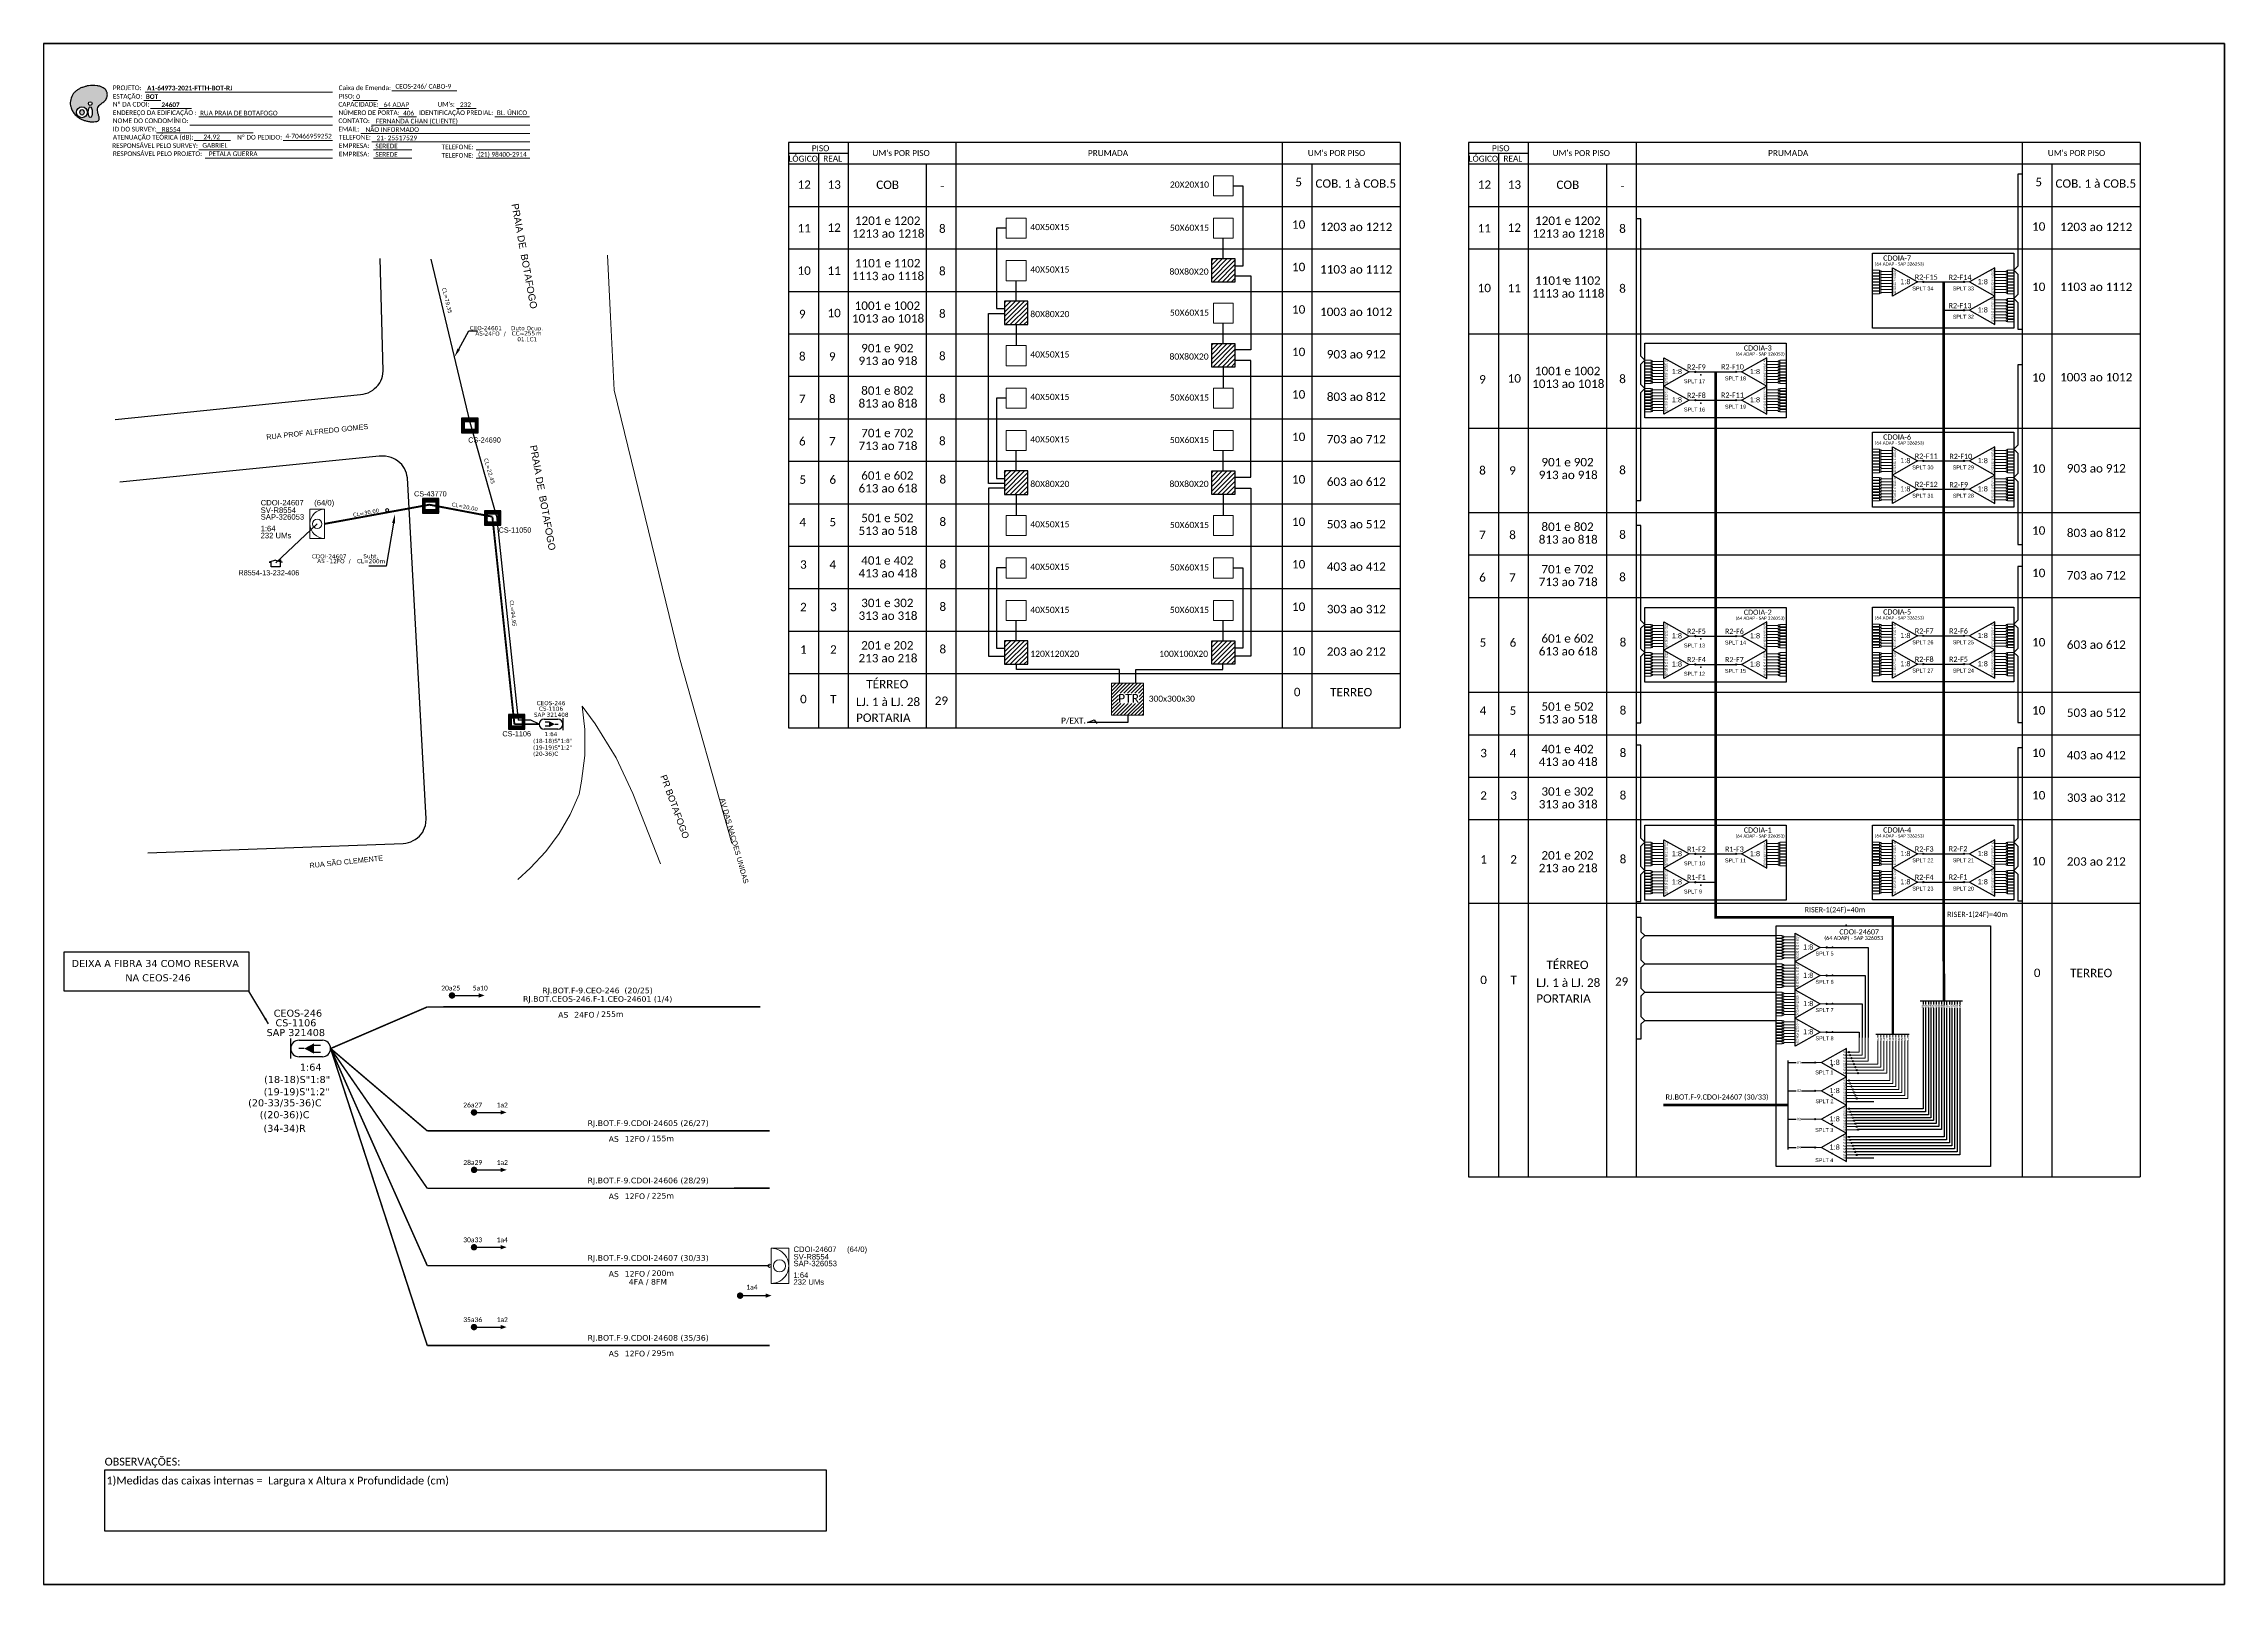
# Paper-space layout 'CDOI-24607' of a CAD drawing. Extents: x 521 to 1362, y -93 to 501.
# The model-space entities are those that its viewports show. They can reach past a viewport. Long polylines and large blocks are cut down to what shows.
import ezdxf
from ezdxf import colors
from ezdxf.entities.mleader import LeaderData, LeaderLine
from ezdxf.enums import TextEntityAlignment as Align
from ezdxf.math import Vec2, Vec3

# ---------------------------------------------------------------- set-up
doc = ezdxf.new("R2010")
doc.units = 0
for name, color, linetype in [('10.1-Caixas Subterrâneas', 5, 'Continuous'), ('20.4-CEOS', 1, 'Continuous'), ('30.4-Selo', 7, 'Continuous'), ('CAP a instalar', 1, 'Continuous'), ('celulas gpon', 7, 'Continuous'), ('label_cabos', 7, 'Continuous'), ('Legenda', 1, 'Continuous'), ('QUADRA', 7, 'Continuous'), ('SETA', 7, 'Continuous'), ('surveys', 7, 'Continuous'), ('surveys legendas', 7, 'Continuous')]:
    doc.layers.add(name, color=color, linetype=linetype)
for name, color, linetype, lineweight in [("20.0-LEGENDA DOS CDO'S", 1, 'Continuous', 0), ('20.1-CDO_INTERIOR', 1, 'Continuous', 0), ('40.1-ETIQUETAS', 1, 'Continuous', 20), ('MUB_QUADRAS', 7, 'Continuous', 0), ('Numeração', 98, 'Continuous', 0), ('Segmento Logradouro Texto', 5, 'Continuous', 0)]:
    doc.layers.add(name, color=color, linetype=linetype, lineweight=lineweight)
doc.layers.add('DROP DE CLIENTE', color=140, linetype='Continuous', plot=False)
doc.layers.add('EXTRA', color=50, linetype='Continuous', plot=False)
doc.styles.add('ARIAL', font='arial.ttf')
doc.styles.add('DIGICADE', font='arial.ttf')
doc.styles.add('MtXpl_Calibri', font='calibri.ttf')
doc.styles.add('siredit', font='verdana.ttf')
doc.styles.add('WMF-Calibri0', font='calibri.ttf')
doc.styles.add('WMF-Calibri1', font='calibrib.ttf')
doc.linetypes.add('FENCELINE1', pattern='A,0.25,-0.1,[133,ltypeshp.shx,S=0.1,R=0,X=-0.1,Y=0],-0.1,1', length=1.45)
doc.linetypes.add('RESERVA', pattern='A,0.5,-0.15,["RESERVA",Standard,S=0.18,R=0,X=0,Y=-0.1],-1.3', length=1.95)
doc.dimstyles.new('ISO-25', dxfattribs={"dimtxt": 2.5, "dimasz": 2.5, "dimexe": 1.25, "dimexo": 0.625, "dimtad": 1, "dimtxsty": 'Standard', "dimcen": 2.5, "dimadec": 0, "dimazin": 0, "dimtfac": 1, "dimtmove": 0, "dimatfit": 3, "dimfxl": 0, "dimarcsym": 0})

# ---------------------------------------------------------------- blocks, each defined once
blk = doc.blocks.new('OI')
h = blk.add_hatch(color=40)
edge = h.paths.add_edge_path()
edge.add_spline(control_points=[(4.35, -0.67), (3.92, -0.99), (3.26, -1.5), (2.81, -2.59), (2.9, -3.5), (3.06, -4.27), (3.31, -4.85), (3.37, -5.39), (3.4, -5.88), (3.2, -6.4), (2.54, -6.61), (1.65, -6.63), (0.55, -6.67), (-0.56, -6.42), (-1.61, -6.14), (-2.77, -5.61), (-3.92, -4.77), (-4.89, -3.7), (-5.34, -2.65), (-5.6, -1.94), (-5.85, -0.96), (-5.71, 0.47), (-5.1, 2.02), (-4.14, 3.02), (-3.3, 3.61), (-2.37, 4.16), (-1.36, 4.44), (-0.56, 4.7), (0.79, 4.85), (2.24, 4.97), (3.79, 4.57), (4.67, 4.21), (5.44, 3.65), (5.76, 2.99), (6.03, 2.21), (6.01, 1.46), (5.72, 0.64), (5.31, 0.08), (4.88, -0.38), (4.51, -0.55), (4.35, -0.67)], knot_values=[0, 0, 0, 0, 1.60434, 2.417191, 3.427595, 4.282808, 4.776746, 5.304182, 5.888771, 6.258406, 6.858137, 7.79129, 8.986195, 10.124242, 11.187857, 12.242908, 13.953784, 15.414161, 16.515391, 17.349188, 17.675853, 19.552021, 21.515531, 22.568638, 23.63245, 24.621084, 25.782718, 26.745347, 27.142653, 29.870543, 31.004649, 31.921532, 32.709589, 33.801391, 34.042471, 35.192333, 35.971461, 36.628871, 37.254359, 37.836911, 37.836911, 37.836911, 37.836911], degree=3, periodic=0)
h.paths.add_polyline_path([(1.13, -0.87, -1), (-0.04, -0.87, -1)], flags=16)
edge = h.paths.add_edge_path(flags=16)
edge.add_ellipse((0.56, -3.59), major_axis=(-0.02, 1.71), ratio=0.361305, start_angle=0, end_angle=360)
h.paths.add_polyline_path([(-0.36, -3.62, -1), (-3.8, -3.62, -1)], flags=16)
edge = h.paths.add_edge_path(flags=0)
edge.add_ellipse((-2.08, -3.62), major_axis=(0, 0.885), ratio=0.758294, start_angle=0, end_angle=360)
at = {"color": 40}
for centre, radius in [((-2.08, -3.62), 1.72), ((0.54, -0.87), 0.587)]:
    blk.add_circle(centre, radius, dxfattribs=at)
blk.add_ellipse((-2.08, -3.62), major_axis=(0, 0.885), ratio=0.758294, start_param=-3.141592653589792, end_param=3.141592653589792, dxfattribs=at)
blk.add_ellipse((0.56, -3.59), major_axis=(-0.02, 1.71), ratio=0.361305, dxfattribs=at)
at = {"color": 40, "start_tangent": (-0.800898, -0.598801), "end_tangent": (-0.800898, -0.598801)}
blk.add_spline([(4.35, -0.67), (3.2, -1.78), (2.9, -2.54), (2.92, -3.55), (3.12, -4.38), (3.28, -4.85), (3.37, -5.37), (3.35, -5.95), (3.2, -6.29), (2.66, -6.55), (1.73, -6.63), (0.54, -6.62), (-0.58, -6.41), (-1.6, -6.11), (-2.56, -5.67), (-3.95, -4.67), (-4.89, -3.56), (-5.37, -2.56), (-5.64, -1.78), (-5.72, -1.46), (-5.63, 0.42), (-4.84, 2.22), (-4.13, 2.99), (-3.27, 3.62), (-2.4, 4.09), (-1.3, 4.47), (-0.37, 4.72), (0.02, 4.77), (2.75, 4.8), (3.85, 4.53), (4.69, 4.16), (5.31, 3.68), (5.85, 2.73), (5.93, 2.5), (5.94, 1.35), (5.67, 0.62), (5.29, 0.08), (4.84, -0.36), (4.35, -0.67)], degree=3, dxfattribs=at)
blk = doc.blocks.new('SURVEY_SURVEY')
for p, q in [((0, 0.0000127), (-0.0000126, 0.000009)), ((-0.0000126, 0.000009), (-0.0000086, 0.000009)), ((-0.0000086, 0), (-0.0000086, 0.000009)), ((0.0000086, 0), (-0.0000086, 0)), ((0, 0.0000127), (0.0000126, 0.000009)), ((0.0000084, 0.0000132), (0.0000098, 0.0000132)), ((0.0000084, 0.0000103), (0.0000084, 0.0000132)), ((0.0000126, 0.000009), (0.0000086, 0.000009)), ((0.0000086, 0.000009), (0.0000086, 0)), ((0.0000098, 0.0000132), (0.0000098, 0.0000099))]:
    blk.add_line(p, q)
blk = doc.blocks.new('*X103')
at = {"color": 0, "linetype": 'Continuous'}
for p, q in [((-1.25, 0.34099), (-0.49099, 1.1)), ((-1.25, 0.517767), (-0.667767, 1.1)), ((-1.25, 0.694544), (-0.844544, 1.1)), ((-1.25, 0.87132), (-1.02132, 1.1)), ((-1.25, 1.048097), (-1.198097, 1.1)), ((-1.25, 0.164214), (-0.8035, 0.610714)), ((-1.25, -0.012563), (-0.8035, 0.433937)), ((-1.25, -0.18934), (-0.8035, 0.25716)), ((-1.25, -0.366117), (-0.8035, 0.080383)), ((-0.789214, 0.625), (-0.314214, 1.1)), ((-0.612437, 0.625), (-0.137437, 1.1)), ((-0.43566, 0.625), (0.03934, 1.1)), ((-0.258883, 0.625), (0.216117, 1.1)), ((-0.082107, 0.625), (0.392893, 1.1)), ((0.09467, 0.625), (0.56967, 1.1)), ((0.271447, 0.625), (0.746447, 1.1)), ((0.448223, 0.625), (0.923223, 1.1)), ((0.625, 0.625), (1.1, 1.1)), ((0.801777, 0.625), (1.25, 1.073223)), ((0.8035, 0.449947), (1.25, 0.896447)), ((0.8035, 0.27317), (1.25, 0.71967)), ((0.8035, 0.096393), (1.25, 0.542893)), ((0.8035, -0.080383), (1.25, 0.366117)), ((0.8035, -0.25716), (1.25, 0.18934)), ((0.8035, -0.433937), (1.25, 0.012563)), ((-1.25, -0.542893), (-0.8035, -0.096393)), ((-1.25, -0.71967), (-0.8035, -0.27317)), ((-1.25, -0.896447), (-0.8035, -0.449947)), ((-1.25, -1.073223), (-0.801777, -0.625)), ((-1.1, -1.1), (-0.625, -0.625)), ((-0.923223, -1.1), (-0.448223, -0.625)), ((-0.746447, -1.1), (-0.271447, -0.625)), ((-0.56967, -1.1), (-0.09467, -0.625)), ((-0.392893, -1.1), (0.082107, -0.625)), ((-0.216117, -1.1), (0.258883, -0.625)), ((-0.03934, -1.1), (0.43566, -0.625)), ((0.137437, -1.1), (0.612437, -0.625)), ((0.314214, -1.1), (0.789214, -0.625)), ((0.49099, -1.1), (1.25, -0.34099)), ((0.667767, -1.1), (1.25, -0.517767)), ((0.8035, -0.610714), (1.25, -0.164214)), ((0.844544, -1.1), (1.25, -0.694544)), ((1.02132, -1.1), (1.25, -0.87132)), ((1.198097, -1.1), (1.25, -1.048097))]:
    blk.add_line(p, q, dxfattribs=at)
blk = doc.blocks.new('Inst CB DT OCUP CFOA-SM-AS-80-TS-24')
at = {"layer": 'label_cabos', "color": 0, "style": 'siredit'}
for tag, flags, p in [('ID_ATIVIDADE', 3, (1.31, 2.67)), ('FATOR', 1, (11.56, 2.55))]:
    blk.add_attdef(tag, text='', height=1, rotation=359.69, dxfattribs=dict(at, flags=flags)).set_placement(p, align=Align.MIDDLE_CENTER)
for tag, p in [('TIPO_CABO', (1.76, 0)), ('DESTINO_CABO', (3.13, 1.26)), ('CABO', (4.69, -0.05)), ('/', (7.71, -0.05)), ('LANCE', (10.91, 0)), ('TIPO_CABO', (13.11, 1.24)), ('UND', (15.96, 0)), ('FID', (13.15, -1.41))]:
    blk.add_attdef(tag, text='', height=1, rotation=359.69, dxfattribs=at).set_placement(p, align=Align.MIDDLE_CENTER)
blk.add_attdef('QTDE', (12.43, -0.47), '', height=1, rotation=359.69, dxfattribs=at)
blk = doc.blocks.new('LEGENDA DOS CABOS')
at = {"layer": 'EXTRA', "color": 0, "style": 'siredit'}
for tag, p in [('ID', (4.6, 0.97)), ('XX', (9.03, 0.97))]:
    blk.add_attdef(tag, text='', height=0.48, rotation=359.69, dxfattribs=at).set_placement(p, align=Align.MIDDLE_CENTER)
at = {"layer": 'Legenda', "color": 0, "style": 'siredit'}
for tag, p in [('TIPO_CABO', (1.31, 0)), ('CABO', (4.69, -0.05)), ('/', (6.81, -0.05)), ('METROS', (10.03, -0.05))]:
    blk.add_attdef(tag, text='', height=0.8, rotation=359.69, dxfattribs=at).set_placement(p, align=Align.MIDDLE_CENTER)
blk = doc.blocks.new('*U104')
at = {"layer": '20.4-CEOS', "color": 7, "style": 'siredit'}
for tag, p in [('FIBRAS_SPLITTER', (0, 0)), ('FIBRAS_TOP_C', (0, -4.13)), ('RESERVA_FINAIS', (0, -5.46))]:
    blk.add_attdef(tag, p, '', height=1.01, dxfattribs=at)
for tag, p, flags in [('QTDE', (0, -9.4), 1), ('ID_ATIVIDADE', (0, -6.77), 3), ('FATOR', (0, -8.09), 1), ('FID', (0, -10.71), 1)]:
    blk.add_attdef(tag, p, '', height=1.01, dxfattribs=dict(at, flags=flags))
blk = doc.blocks.new('*U105')
at = {"layer": '20.4-CEOS', "color": 7, "style": 'siredit'}
blk.add_attdef('FIBRAS_SPLITTER', (0, 0), '', height=1.01, dxfattribs=at)
for tag, p, flags in [('QTDE', (0, -4.11), 1), ('ID_ATIVIDADE', (0, -1.48), 3), ('FATOR', (0, -2.79), 1), ('FID', (0, -5.42), 1)]:
    blk.add_attdef(tag, p, '', height=1.01, dxfattribs=dict(at, flags=flags))
blk = doc.blocks.new('ETIQUETA_RS5F')
at = {"layer": '40.1-ETIQUETAS', "color": 0, "style": 'siredit'}
blk.add_text('/', height=1.5, dxfattribs=at).set_placement((1.58, -1.95), align=Align.MIDDLE_RIGHT)
for tag, p in [('ETIQUETA_R_SECUNDARIA', (1.21, 2.1)), ('ETIQUETA_R_PRIMARIA', (1.21, 4.1)), ('F_ATIVAS/F_MORTAS', (1.14, -4.24))]:
    blk.add_attdef(tag, text='', height=1.5, dxfattribs=at).set_placement(p, align=Align.MIDDLE_CENTER)
for tag, p in [('TIPO_CABO', (-6.58, -2.12)), ('CAP_CABO', (0.4, -2.09))]:
    blk.add_attdef(tag, text='', height=1.5, dxfattribs=at).set_placement(p, align=Align.MIDDLE_RIGHT)
blk.add_attdef('METROS', text='', height=1.5, dxfattribs=at).set_placement((2.14, -1.95), align=Align.MIDDLE_LEFT)
for tag, p in [('FUSÃO_1', (0.85, -8.39)), ('FUSÃO_2', (0.85, -10.6)), ('FUSÃO_3', (0.85, -12.93)), ('FUSÃO_4', (0.85, -15.14)), ('FUSÃO_5', (0.85, -17.16))]:
    blk.add_attdef(tag, text='', height=1.5, dxfattribs=at).set_placement(p, align=Align.CENTER)
blk = doc.blocks.new('SPLT_1-8_DIV_DIR')
h = blk.add_hatch(color=3)
h.dxf.hatch_style = 1
edge = h.paths.add_edge_path()
edge.add_arc((12.77, 4.04), 0.242, 0, 360)
h = blk.add_hatch(color=3)
h.dxf.hatch_style = 1
edge = h.paths.add_edge_path()
edge.add_arc((13.27, 2.88), 0.242, 0, 360)
h = blk.add_hatch(color=3)
h.dxf.hatch_style = 1
edge = h.paths.add_edge_path()
edge.add_arc((13.77, 1.73), 0.242, 0, 360)
h = blk.add_hatch(color=3)
h.dxf.hatch_style = 1
edge = h.paths.add_edge_path()
edge.add_arc((14.27, 0.58), 0.242, 0, 360)
h = blk.add_hatch(color=3)
h.dxf.hatch_style = 1
edge = h.paths.add_edge_path()
edge.add_arc((14.77, -0.58), 0.242, 0, 360)
h = blk.add_hatch(color=3)
h.dxf.hatch_style = 1
edge = h.paths.add_edge_path()
edge.add_arc((15.27, -1.73), 0.242, 0, 360)
h = blk.add_hatch(color=3)
h.dxf.hatch_style = 1
edge = h.paths.add_edge_path()
edge.add_arc((15.77, -2.88), 0.242, 0, 360)
h = blk.add_hatch(color=3)
h.dxf.hatch_style = 1
edge = h.paths.add_edge_path()
edge.add_arc((16.27, -4.04), 0.242, 0, 360)
at = {"color": 1, "lineweight": 0}
blk.add_lwpolyline([(2.22, 0), (0, 0)], dxfattribs=at)
at = {"color": 1}
blk.add_lwpolyline([(11.89, 5.45), (2.22, 0), (11.89, -5.45), (11.89, 5.45)], dxfattribs=at)
at = {"color": 7, "lineweight": 0}
for points in [[(12.77, 4.04), (11.89, 4.04)], [(11.89, 2.88), (13.27, 2.88)], [(11.89, 1.73), (13.77, 1.73)], [(11.89, 0.58), (14.27, 0.58)], [(11.89, -0.58), (14.77, -0.58)], [(11.89, -1.73), (15.27, -1.73)], [(11.89, -2.88), (15.77, -2.88)], [(11.89, -4.04), (16.27, -4.04)]]:
    blk.add_lwpolyline(points, dxfattribs=at)
at = {"color": 3}
for centre in [(12.77, 4.04), (13.27, 2.88), (13.77, 1.73), (14.27, 0.58), (14.77, -0.58), (15.27, -1.73), (15.77, -2.88), (16.27, -4.04)]:
    blk.add_circle(centre, 0.242, dxfattribs=at)
at = {"color": 1, "style": 'ARIAL'}
for s, height, p in [('1:8', 2, (5.35, -0.85)), ('S1', 0.75, (10.52, 3.77)), ('S2', 0.75, (10.52, 2.58)), ('S3', 0.75, (10.52, 1.37)), ('S4', 0.75, (10.52, 0.19)), ('S5', 0.75, (10.52, -1.02)), ('S6', 0.75, (10.52, -2.14)), ('S7', 0.75, (10.52, -3.24)), ('S8', 0.75, (10.52, -4.36))]:
    blk.add_text(s, height=height, dxfattribs=at).set_placement(p)
blk = doc.blocks.new('SPLITTER_')
blk.add_point((0, 0))
at = {"style": 'ARIAL', "flags": 4}
blk.add_attdef('SPLT', (0, -3.26), '', height=1.5, dxfattribs=at)
blk = doc.blocks.new('LEG_CDO64_DIR')
blk.add_point((0, 0))
at = {"color": 1, "style": 'WMF-Calibri0', "flags": 4}
blk.add_attdef('MODELO', text='', height=1.5, dxfattribs=at).set_placement((-1.52, -5.5), align=Align.CENTER)
blk.add_attdef('CDO', (-2.62, -3.57), '', height=2, dxfattribs=at)
blk = doc.blocks.new('SPLT_1-8_SC-APC_ESQ')
at = {"color": 3, "lineweight": 0}
for points in [[(2.41, -3.02), (0, -3.02)], [(2.41, -4), (0, -4)], [(2.41, -4.17), (0, -4.17)], [(2.41, -5.16), (0, -5.16)], [(2.41, -5.32), (0, -5.32)], [(2.41, -6.31), (0, -6.31)], [(2.41, -6.48), (0, -6.48)], [(2.41, -7.46), (0, -7.46)], [(2.41, -7.63), (0, -7.63)], [(2.41, -3.02), (2.41, -4)], [(2.41, -4.17), (2.41, -5.16)], [(2.41, -5.32), (2.41, -6.31)], [(2.41, -6.48), (2.41, -7.46)], [(2.41, -7.63), (2.41, -8.62)], [(2.99, -3.51), (7.37, -3.51)], [(7.37, -4.66), (2.99, -4.66)], [(7.37, -5.82), (2.99, -5.82)], [(7.37, -6.97), (2.99, -6.97)], [(7.37, -8.12), (2.99, -8.12)], [(2.41, -8.62), (0, -8.62)], [(2.41, -8.78), (0, -8.78)], [(2.41, -9.77), (0, -9.77)], [(2.41, -9.94), (0, -9.94)], [(2.41, -10.92), (0, -10.92)], [(2.41, -11.09), (0, -11.09)], [(2.41, -12.08), (0, -12.08)], [(2.41, -8.78), (2.41, -9.77)], [(2.41, -9.94), (2.41, -10.92)], [(2.41, -11.09), (2.41, -12.08)], [(7.37, -9.28), (2.99, -9.28)], [(7.37, -10.43), (2.99, -10.43)], [(7.37, -11.58), (2.99, -11.58)]]:
    blk.add_lwpolyline(points, dxfattribs=at)
for points in [[(2.99, -3.22), (2.41, -3.22), (2.41, -3.8), (2.99, -3.8)], [(2.99, -4.38), (2.41, -4.38), (2.41, -4.95), (2.99, -4.95)], [(2.99, -5.53), (2.41, -5.53), (2.41, -6.1), (2.99, -6.1)], [(2.99, -6.68), (2.41, -6.68), (2.41, -7.26), (2.99, -7.26)], [(2.99, -7.84), (2.41, -7.84), (2.41, -8.41), (2.99, -8.41)], [(2.99, -8.99), (2.41, -8.99), (2.41, -9.56), (2.99, -9.56)], [(2.99, -10.14), (2.41, -10.14), (2.41, -10.72), (2.99, -10.72)], [(2.99, -11.3), (2.41, -11.3), (2.41, -11.87), (2.99, -11.87)]]:
    blk.add_lwpolyline(points, close=True, dxfattribs=at)
at = {"color": 1}
blk.add_lwpolyline([(7.37, -2.1), (17.04, -7.55), (7.37, -13), (7.37, -2.1)], dxfattribs=at)
at = {"color": 1, "lineweight": 0}
blk.add_lwpolyline([(17.04, -7.55), (19.26, -7.55)], dxfattribs=at)
at = {"color": 1, "style": 'ARIAL'}
for s, height, p in [('S5', 0.75, (7.55, -8.57)), ('S3', 0.75, (7.55, -6.18)), ('S4', 0.75, (7.55, -7.36)), ('S2', 0.75, (7.56, -4.97)), ('S1', 0.75, (7.7, -3.78)), ('1:8', 2, (10.45, -8.4)), ('S6', 0.75, (7.55, -9.69)), ('S7', 0.75, (7.55, -10.78)), ('S8', 0.75, (7.55, -11.9))]:
    blk.add_text(s, height=height, dxfattribs=at).set_placement(p)
blk = doc.blocks.new('SPLT_1-8_SC-APC')
at = {"color": 1, "lineweight": 0}
blk.add_lwpolyline([(-17.04, -7.55), (-19.26, -7.55)], dxfattribs=at)
at = {"color": 1}
blk.add_lwpolyline([(-7.37, -2.1), (-17.04, -7.55), (-7.37, -13), (-7.37, -2.1)], dxfattribs=at)
at = {"color": 3, "lineweight": 0}
for points in [[(-2.99, -3.51), (-7.37, -3.51)], [(-7.37, -4.66), (-2.99, -4.66)], [(-7.37, -5.82), (-2.99, -5.82)], [(-7.37, -6.97), (-2.99, -6.97)], [(-7.37, -8.12), (-2.99, -8.12)], [(-2.41, -3.02), (-2.41, -4)], [(-2.41, -3.02), (0, -3.02)], [(-2.41, -4), (0, -4)], [(-2.41, -4.17), (-2.41, -5.16)], [(-2.41, -4.17), (0, -4.17)], [(-2.41, -5.16), (0, -5.16)], [(-2.41, -5.32), (-2.41, -6.31)], [(-2.41, -5.32), (0, -5.32)], [(-2.41, -6.31), (0, -6.31)], [(-2.41, -6.48), (-2.41, -7.46)], [(-2.41, -6.48), (0, -6.48)], [(-2.41, -7.46), (0, -7.46)], [(-2.41, -7.63), (-2.41, -8.62)], [(-2.41, -7.63), (0, -7.63)], [(-7.37, -9.28), (-2.99, -9.28)], [(-7.37, -10.43), (-2.99, -10.43)], [(-7.37, -11.58), (-2.99, -11.58)], [(-2.41, -8.62), (0, -8.62)], [(-2.41, -8.78), (-2.41, -9.77)], [(-2.41, -8.78), (0, -8.78)], [(-2.41, -9.77), (0, -9.77)], [(-2.41, -9.94), (-2.41, -10.92)], [(-2.41, -9.94), (0, -9.94)], [(-2.41, -10.92), (0, -10.92)], [(-2.41, -11.09), (-2.41, -12.08)], [(-2.41, -11.09), (0, -11.09)], [(-2.41, -12.08), (0, -12.08)]]:
    blk.add_lwpolyline(points, dxfattribs=at)
for points in [[(-2.99, -3.22), (-2.41, -3.22), (-2.41, -3.8), (-2.99, -3.8)], [(-2.99, -4.38), (-2.41, -4.38), (-2.41, -4.95), (-2.99, -4.95)], [(-2.99, -5.53), (-2.41, -5.53), (-2.41, -6.1), (-2.99, -6.1)], [(-2.99, -6.68), (-2.41, -6.68), (-2.41, -7.26), (-2.99, -7.26)], [(-2.99, -7.84), (-2.41, -7.84), (-2.41, -8.41), (-2.99, -8.41)], [(-2.99, -8.99), (-2.41, -8.99), (-2.41, -9.56), (-2.99, -9.56)], [(-2.99, -10.14), (-2.41, -10.14), (-2.41, -10.72), (-2.99, -10.72)], [(-2.99, -11.3), (-2.41, -11.3), (-2.41, -11.87), (-2.99, -11.87)]]:
    blk.add_lwpolyline(points, close=True, dxfattribs=at)
at = {"color": 1, "style": 'ARIAL'}
for s, height, p in [('1:8', 2, (-13.91, -8.4)), ('S1', 0.75, (-8.74, -3.78)), ('S2', 0.75, (-8.74, -4.97)), ('S3', 0.75, (-8.74, -6.18)), ('S4', 0.75, (-8.74, -7.36)), ('S5', 0.75, (-8.74, -8.57)), ('S6', 0.75, (-8.74, -9.69)), ('S7', 0.75, (-8.74, -10.78)), ('S8', 0.75, (-8.74, -11.9))]:
    blk.add_text(s, height=height, dxfattribs=at).set_placement(p)

msp = doc.modelspace()

# ---------------------------------------------------------------- hatches: boundary and pattern name
h = msp.add_hatch()
h.set_pattern_fill('ANSI31', color=1, scale=10, style=0)
h.set_pattern_definition([(45, (-169.6018, 114.6819), (-0.8838835, 0.8838835), [])])
h.paths.add_polyline_path([(455.59, 512.4), (446.62, 512.4), (446.62, 503.31), (455.59, 503.31)])
h.paths.add_polyline_path([(453.9, 503), (453.9, 508.15)])
h = msp.add_hatch(color=3)
h.dxf.hatch_style = 1
edge = h.paths.add_edge_path()
edge.add_arc((721.02, 503.37), 0.256, 0, 360)
h = msp.add_hatch(color=3)
h.dxf.hatch_style = 1
edge = h.paths.add_edge_path()
edge.add_arc((736.73, 503.37), 0.256, 0, 360)
h = msp.add_hatch()
h.set_pattern_fill('ANSI31', color=1, scale=10, style=0)
h.set_pattern_definition([(45, (-249.5202, 98.31), (-0.8838835, 0.8838835), [])])
h.paths.add_polyline_path([(375.67, 496.03), (366.7, 496.03), (366.7, 486.94), (375.67, 486.94)])
h.paths.add_polyline_path([(373.98, 486.63), (373.98, 491.77)])
h = msp.add_hatch(color=3)
h.dxf.hatch_style = 1
edge = h.paths.add_edge_path()
edge.add_arc((736.73, 492.47), 0.256, 0, 360)
h = msp.add_hatch()
h.set_pattern_fill('ANSI31', color=1, scale=10, style=0)
h.set_pattern_definition([(45, (-169.6018, 81.9381), (-0.8838835, 0.8838835), [])])
h.paths.add_polyline_path([(455.59, 479.66), (446.62, 479.66), (446.62, 470.57), (455.59, 470.57)])
h.paths.add_polyline_path([(453.9, 470.25), (453.9, 475.4)])
h = msp.add_hatch(color=3)
h.dxf.hatch_style = 1
edge = h.paths.add_edge_path()
edge.add_arc((633.18, 468.7), 0.256, 0, 360)
h = msp.add_hatch(color=3)
h.dxf.hatch_style = 1
edge = h.paths.add_edge_path()
edge.add_arc((648.89, 468.7), 0.256, 0, 360)
h = msp.add_hatch(color=3)
h.dxf.hatch_style = 1
edge = h.paths.add_edge_path()
edge.add_arc((633.18, 457.8), 0.256, 0, 360)
h = msp.add_hatch(color=3)
h.dxf.hatch_style = 1
edge = h.paths.add_edge_path()
edge.add_arc((648.89, 457.8), 0.256, 0, 360)
h = msp.add_hatch()
h.set_pattern_fill('ANSI31', color=1, scale=10, style=0)
h.set_pattern_definition([(45, (-249.5202, 32.8225), (-0.8838835, 0.8838835), [])])
h.paths.add_polyline_path([(375.67, 430.54), (366.7, 430.54), (366.7, 421.45), (375.67, 421.45)])
h.paths.add_polyline_path([(373.98, 421.14), (373.98, 426.29)])
h = msp.add_hatch()
h.set_pattern_fill('ANSI31', color=1, scale=10, style=0)
h.set_pattern_definition([(45, (-169.6029, 32.8225), (-0.8838835, 0.8838835), [])])
h.paths.add_polyline_path([(455.59, 430.54), (446.62, 430.54), (446.62, 421.45), (455.59, 421.45)])
h.paths.add_polyline_path([(453.9, 421.14), (453.9, 426.29)])
h = msp.add_hatch(color=3)
h.dxf.hatch_style = 1
edge = h.paths.add_edge_path()
edge.add_arc((721.02, 434.37), 0.256, 0, 360)
h = msp.add_hatch(color=3)
h.dxf.hatch_style = 1
edge = h.paths.add_edge_path()
edge.add_arc((736.73, 434.37), 0.256, 0, 360)
h = msp.add_hatch(color=3)
h.dxf.hatch_style = 1
edge = h.paths.add_edge_path()
edge.add_arc((721.02, 423.47), 0.256, 0, 360)
h = msp.add_hatch(color=3)
h.dxf.hatch_style = 1
edge = h.paths.add_edge_path()
edge.add_arc((736.73, 423.47), 0.256, 0, 360)
h = msp.add_hatch()
h.set_pattern_fill('ANSI31', color=1, scale=10, style=0)
h.set_pattern_definition([(45, (-249.5202, -32.665), (-0.8838835, 0.8838835), [])])
h.paths.add_polyline_path([(375.67, 365.06), (366.7, 365.06), (366.7, 355.96), (375.67, 355.96)])
h.paths.add_polyline_path([(373.98, 355.65), (373.98, 360.8)])
h = msp.add_hatch()
h.set_pattern_fill('ANSI31', color=1, scale=10, style=0)
h.set_pattern_definition([(45, (-169.6029, -32.665), (-0.8838835, 0.8838835), [])])
h.paths.add_polyline_path([(455.59, 365.06), (446.62, 365.06), (446.62, 355.96), (455.59, 355.96)])
h.paths.add_polyline_path([(453.9, 355.65), (453.9, 360.8)])
h = msp.add_hatch(color=3)
h.dxf.hatch_style = 1
edge = h.paths.add_edge_path()
edge.add_arc((633.18, 366.84), 0.256, 0, 360)
h = msp.add_hatch(color=3)
h.dxf.hatch_style = 1
edge = h.paths.add_edge_path()
edge.add_arc((648.89, 366.84), 0.256, 0, 360)
h = msp.add_hatch(color=3)
h.dxf.hatch_style = 1
edge = h.paths.add_edge_path()
edge.add_arc((721.02, 366.95), 0.256, 0, 360)
h = msp.add_hatch(color=3)
h.dxf.hatch_style = 1
edge = h.paths.add_edge_path()
edge.add_arc((736.73, 366.95), 0.256, 0, 360)
h = msp.add_hatch(color=3)
h.dxf.hatch_style = 1
edge = h.paths.add_edge_path()
edge.add_arc((633.18, 355.94), 0.256, 0, 360)
h = msp.add_hatch(color=3)
h.dxf.hatch_style = 1
edge = h.paths.add_edge_path()
edge.add_arc((648.89, 355.94), 0.256, 0, 360)
h = msp.add_hatch(color=3)
h.dxf.hatch_style = 1
edge = h.paths.add_edge_path()
edge.add_arc((721.02, 356.05), 0.256, 0, 360)
h = msp.add_hatch(color=3)
h.dxf.hatch_style = 1
edge = h.paths.add_edge_path()
edge.add_arc((736.73, 356.05), 0.256, 0, 360)
h = msp.add_hatch()
h.set_pattern_fill('ANSI31', color=1, scale=0.312548, style=0)
h.set_pattern_definition([(45, (3234.339, 6718.3204), (-0.70169047, 0.70169047), [])])
h.paths.add_polyline_path([(420.38, 348.65), (408.03, 348.65), (408.03, 336.3), (420.38, 336.3)])
h.paths.add_polyline_path([(410.67, 340.8), (418.61, 340.8), (418.61, 344.82), (410.67, 344.82)], flags=16)
h = msp.add_hatch(color=3)
h.dxf.hatch_style = 1
edge = h.paths.add_edge_path()
edge.add_arc((633.18, 282.85), 0.256, 0, 360)
h = msp.add_hatch(color=3)
h.dxf.hatch_style = 1
edge = h.paths.add_edge_path()
edge.add_arc((648.89, 282.85), 0.256, 0, 360)
h = msp.add_hatch(color=3)
h.dxf.hatch_style = 1
edge = h.paths.add_edge_path()
edge.add_arc((721.02, 282.9), 0.256, 0, 360)
h = msp.add_hatch(color=3)
h.dxf.hatch_style = 1
edge = h.paths.add_edge_path()
edge.add_arc((736.73, 282.9), 0.256, 0, 360)
h = msp.add_hatch(color=3)
h.dxf.hatch_style = 1
edge = h.paths.add_edge_path()
edge.add_arc((633.18, 271.95), 0.256, 0, 360)
h = msp.add_hatch(color=3)
h.dxf.hatch_style = 1
edge = h.paths.add_edge_path()
edge.add_arc((721.02, 272), 0.256, 0, 360)
h = msp.add_hatch(color=3)
h.dxf.hatch_style = 1
edge = h.paths.add_edge_path()
edge.add_arc((736.73, 272), 0.256, 0, 360)
h = msp.add_hatch(color=3)
h.dxf.hatch_style = 1
edge = h.paths.add_edge_path()
edge.add_arc((683.78, 246.84), 0.256, 0, 360)
h = msp.add_hatch(color=3)
h.dxf.hatch_style = 1
edge = h.paths.add_edge_path()
edge.add_arc((683.78, 235.95), 0.256, 0, 360)
h = msp.add_hatch(color=3)
h.dxf.hatch_style = 1
edge = h.paths.add_edge_path()
edge.add_arc((683.78, 225.05), 0.256, 0, 360)
h = msp.add_hatch(color=3)
h.dxf.hatch_style = 1
edge = h.paths.add_edge_path()
edge.add_arc((683.78, 214.15), 0.256, 0, 360)
h = msp.add_hatch(color=3)
h.dxf.hatch_style = 1
edge = h.paths.add_edge_path()
edge.add_arc((679.37, 202.4), 0.242, 0, 360)
h = msp.add_hatch(color=3)
h.dxf.hatch_style = 1
edge = h.paths.add_edge_path()
edge.add_arc((692.36, 195.53), 0.242, 0, 360)
h = msp.add_hatch(color=3)
h.dxf.hatch_style = 1
edge = h.paths.add_edge_path()
edge.add_arc((692.86, 194.38), 0.242, 0, 360)
h = msp.add_hatch(color=3)
h.dxf.hatch_style = 1
edge = h.paths.add_edge_path()
edge.add_arc((693.36, 193.23), 0.242, 0, 360)
h = msp.add_hatch(color=3)
h.dxf.hatch_style = 1
edge = h.paths.add_edge_path()
edge.add_arc((679.37, 191.52), 0.242, 0, 360)
h = msp.add_hatch(color=3)
h.dxf.hatch_style = 1
edge = h.paths.add_edge_path()
edge.add_arc((693.86, 192.08), 0.242, 0, 360)
h = msp.add_hatch(color=3)
h.dxf.hatch_style = 1
edge = h.paths.add_edge_path()
edge.add_arc((694.36, 190.92), 0.242, 0, 360)
h = msp.add_hatch(color=3)
h.dxf.hatch_style = 1
edge = h.paths.add_edge_path()
edge.add_arc((694.86, 189.77), 0.242, 0, 360)
h = msp.add_hatch(color=3)
h.dxf.hatch_style = 1
edge = h.paths.add_edge_path()
edge.add_arc((695.36, 188.62), 0.242, 0, 360)
h = msp.add_hatch(color=3)
h.dxf.hatch_style = 1
edge = h.paths.add_edge_path()
edge.add_arc((679.37, 180.62), 0.242, 0, 360)
h = msp.add_hatch(color=3)
h.dxf.hatch_style = 1
edge = h.paths.add_edge_path()
edge.add_arc((679.37, 169.73), 0.242, 0, 360)
h = msp.add_hatch(color=3)
h.dxf.hatch_style = 1
edge = h.paths.add_edge_path()
edge.add_arc((692.36, 173.74), 0.242, 0, 360)
h = msp.add_hatch(color=3)
h.dxf.hatch_style = 1
edge = h.paths.add_edge_path()
edge.add_arc((692.86, 172.59), 0.242, 0, 360)
h = msp.add_hatch(color=3)
h.dxf.hatch_style = 1
edge = h.paths.add_edge_path()
edge.add_arc((693.36, 171.43), 0.242, 0, 360)
h = msp.add_hatch(color=3)
h.dxf.hatch_style = 1
edge = h.paths.add_edge_path()
edge.add_arc((693.86, 170.28), 0.242, 0, 360)
h = msp.add_hatch(color=3)
h.dxf.hatch_style = 1
edge = h.paths.add_edge_path()
edge.add_arc((694.36, 169.13), 0.242, 0, 360)
h = msp.add_hatch(color=3)
h.dxf.hatch_style = 1
edge = h.paths.add_edge_path()
edge.add_arc((694.86, 167.98), 0.242, 0, 360)
h = msp.add_hatch(color=3)
h.dxf.hatch_style = 1
edge = h.paths.add_edge_path()
edge.add_arc((695.36, 166.82), 0.242, 0, 360)

# ---------------------------------------------------------------- linework, layer by layer
at = {"color": 7}
msp.add_lwpolyline([(-3.83, 595.26), (837.17, 595.26), (837.17, 1.26), (-3.83, 1.26)], close=True, dxfattribs=at)
at = {"color": 7, "lineweight": 0}
for points in [[(34.76, 573.3), (41.31, 573.3)], [(35.28, 576.58), (107.59, 576.58)], [(115.38, 573.34), (124.87, 573.34)], [(130.43, 577.07), (155.56, 577.07)], [(37.42, 570.23), (53.18, 570.23)], [(52.58, 563.88), (107.59, 563.88)], [(55.99, 566.99), (107.59, 566.99)], [(122.55, 563.88), (183.63, 563.88)], [(125.43, 570.23), (137.05, 570.23)], [(133.02, 566.99), (139.96, 566.99)], [(155.37, 570.23), (163.04, 570.23)], [(170.19, 566.99), (183.6, 566.99)], [(39.74, 560.82), (76.97, 560.82)], [(54.28, 557.85), (68.22, 557.85)], [(88.51, 557.85), (107.61, 557.85)], [(118.51, 560.64), (183.63, 560.64)], [(122.79, 557.41), (183.63, 557.41)], [(55.99, 554.29), (107.59, 554.29)], [(58.48, 551.06), (107.59, 551.06)], [(123.4, 554.29), (138.2, 554.29)], [(123.4, 551.06), (138.2, 551.06)], [(163, 554.29), (183.63, 554.29)], [(163, 551.06), (183.63, 551.06)], [(692.36, 195.53), (691.48, 195.53)], [(691.48, 194.38), (692.86, 194.38)], [(691.48, 193.23), (693.36, 193.23)], [(691.48, 192.08), (693.86, 192.08)], [(691.48, 190.92), (694.36, 190.92)], [(691.48, 189.77), (694.86, 189.77)], [(691.48, 188.62), (695.36, 188.62)], [(679.37, 180.62), (673.94, 180.62)], [(692.36, 173.74), (691.48, 173.74)], [(691.48, 172.59), (692.86, 172.59)], [(691.48, 171.43), (693.36, 171.43)], [(691.48, 170.28), (693.86, 170.28)], [(691.48, 169.13), (694.36, 169.13)], [(691.48, 167.98), (694.86, 167.98)], [(691.48, 166.82), (695.36, 166.82)]]:
    msp.add_lwpolyline(points, dxfattribs=at)
at = {"color": 0}
for points in [[(519.25, 557.08), (283.38, 557.08)], [(804.63, 557.08), (545.7, 557.08)], [(283.38, 552.97), (306.53, 552.97)], [(283.38, 548.86), (519.25, 548.86)], [(545.7, 552.97), (568.84, 552.97)], [(545.7, 548.86), (804.63, 548.86)]]:
    msp.add_lwpolyline(points, dxfattribs=at)
for points in [[(283.38, 557.08), (283.38, 331.49)], [(306.53, 331.49), (306.53, 557.08)], [(348.12, 331.49), (348.12, 557.08)], [(473.8, 557.08), (473.8, 331.49)], [(519.25, 557.08), (519.25, 331.49)], [(545.7, 557.08), (545.7, 158.36)], [(568.84, 158.36), (568.84, 557.08)], [(610.43, 158.36), (610.43, 557.08)], [(759.18, 557.08), (759.18, 158.36)], [(804.63, 557.08), (804.63, 158.36)], [(294.95, 552.97), (294.95, 331.49)], [(336.54, 548.86), (336.54, 331.49)], [(485.37, 331.49), (485.37, 548.86)], [(557.27, 552.97), (557.27, 158.36)], [(598.86, 548.86), (598.86, 158.36)], [(770.76, 158.36), (770.76, 548.86)], [(283.38, 532.49), (519.25, 532.49)], [(545.7, 532.49), (804.63, 532.49)], [(283.38, 516.11), (519.25, 516.11)], [(545.7, 516.11), (804.63, 516.11)], [(283.38, 499.74), (519.25, 499.74)], [(283.38, 483.37), (519.25, 483.37)], [(545.7, 483.37), (804.63, 483.37)], [(283.38, 467), (519.25, 467)], [(283.38, 450.63), (519.25, 450.63)], [(545.7, 447.05), (804.63, 447.05)], [(283.38, 434.25), (519.25, 434.25)], [(283.38, 417.88), (519.25, 417.88)], [(545.7, 414.52), (804.63, 414.52)], [(283.38, 401.51), (519.25, 401.51)], [(545.7, 398.15), (804.63, 398.15)], [(283.38, 385.14), (519.25, 385.14)], [(545.7, 381.78), (804.63, 381.78)], [(283.38, 368.77), (519.25, 368.77)], [(283.38, 352.4), (519.25, 352.4)], [(545.7, 345.19), (804.63, 345.19)], [(283.38, 331.49), (519.25, 331.49)], [(545.7, 328.82), (804.63, 328.82)], [(545.7, 312.45), (804.63, 312.45)], [(545.7, 296.08), (804.63, 296.08)], [(545.7, 263.92), (804.63, 263.92)], [(545.7, 158.36), (804.63, 158.36)]]:
    msp.add_lwpolyline(points)
at = {"lineweight": 0}
for points in [[(447.27, 544.34), (454.94, 544.34), (454.94, 536.57), (447.27, 536.57)], [(375.02, 527.97), (367.35, 527.97), (367.35, 520.2), (375.02, 520.2)], [(447.27, 527.97), (454.94, 527.97), (454.94, 520.2), (447.27, 520.2)], [(375.02, 511.6), (367.35, 511.6), (367.35, 503.83), (375.02, 503.83)], [(447.27, 495.22), (454.94, 495.22), (454.94, 487.46), (447.27, 487.46)], [(375.02, 478.85), (367.35, 478.85), (367.35, 471.08), (375.02, 471.08)], [(375.02, 462.48), (367.35, 462.48), (367.35, 454.71), (375.02, 454.71)], [(447.27, 462.48), (454.94, 462.48), (454.94, 454.71), (447.27, 454.71)], [(375.02, 446.11), (367.35, 446.11), (367.35, 438.34), (375.02, 438.34)], [(447.27, 446.11), (454.94, 446.11), (454.94, 438.34), (447.27, 438.34)], [(375.02, 413.36), (367.35, 413.36), (367.35, 405.6), (375.02, 405.6)], [(447.27, 413.36), (454.94, 413.36), (454.94, 405.6), (447.27, 405.6)], [(375.02, 396.99), (367.35, 396.99), (367.35, 389.22), (375.02, 389.22)], [(447.27, 396.99), (454.94, 396.99), (454.94, 389.22), (447.27, 389.22)], [(375.02, 380.62), (367.35, 380.62), (367.35, 372.85), (375.02, 372.85)], [(447.27, 380.62), (454.94, 380.62), (454.94, 372.85), (447.27, 372.85)]]:
    msp.add_lwpolyline(points, close=True, dxfattribs=at)
at = {"color": 3}
for points in [[(454.94, 540.46), (458.62, 540.46), (458.62, 509.51), (455.59, 509.51)], [(759.19, 544.89), (757.54, 544.89), (757.53, 509.4), (755.97, 507.9), (757.53, 506.39), (757.53, 498.51), (755.97, 497), (757.53, 495.49), (757.53, 485.22), (759.18, 485.22)], [(367.35, 524.08), (363.67, 524.08), (363.67, 493.14), (366.7, 493.14)], [(610.43, 419.13), (612.08, 419.13), (612.09, 460.82), (613.66, 462.33), (612.09, 463.84), (612.09, 471.72), (613.66, 473.23), (612.09, 474.74), (612.09, 527.67), (610.44, 527.67)], [(451.1, 512.4), (451.1, 520.2)], [(455.59, 505.8), (461.7, 505.8), (461.7, 477.15), (455.59, 477.15)], [(371.19, 496.03), (371.19, 503.83)], [(366.7, 425.71), (360.59, 425.71), (360.59, 491.22), (366.7, 491.22)], [(371.19, 486.94), (371.19, 478.85)], [(451.1, 479.66), (451.1, 487.46)], [(455.59, 428.06), (461.7, 428.06), (461.7, 473.07), (455.59, 473.07)], [(759.19, 471.45), (757.54, 471.45), (757.53, 440.41), (755.97, 438.9), (757.53, 437.39), (757.53, 429.51), (755.97, 428), (757.53, 426.49), (757.53, 402.18), (759.18, 402.18)], [(451.1, 470.57), (451.1, 462.48)], [(367.35, 458.6), (363.67, 458.6), (363.67, 427.65), (366.7, 427.65)], [(371.19, 430.54), (371.19, 438.34)], [(451.1, 430.54), (451.1, 438.34)], [(366.7, 423.94), (360.59, 423.94), (360.59, 359.17), (366.7, 359.17)], [(371.19, 421.45), (371.19, 413.36)], [(451.1, 421.45), (451.1, 413.36)], [(455.59, 423.94), (461.7, 423.94), (461.7, 359.17), (455.59, 359.17)], [(610.43, 333.43), (612.08, 333.43), (612.09, 358.96), (613.66, 360.47), (612.09, 361.98), (612.09, 369.86), (613.66, 371.37), (612.09, 372.88), (612.09, 409.44), (610.44, 409.44)], [(367.35, 393.11), (363.67, 393.11), (363.67, 362.16), (366.7, 362.16)], [(454.94, 393.11), (458.62, 393.11), (458.62, 362.16), (455.59, 362.16)], [(759.19, 393.65), (757.54, 393.65), (757.53, 372.98), (755.97, 371.48), (757.53, 369.97), (757.53, 362.09), (755.97, 360.58), (757.53, 359.07), (757.53, 333.56), (759.18, 333.56)], [(371.19, 365.06), (371.19, 372.85)], [(451.1, 365.06), (451.1, 372.85)], [(411.07, 348.65), (411.07, 354.03), (371.39, 354.03), (371.39, 355.96)], [(417.35, 348.65), (417.35, 354.03), (450.9, 354.03), (450.9, 355.96)], [(610.43, 264.52), (612.08, 264.52), (612.09, 274.98), (613.66, 276.48), (612.09, 277.99), (612.09, 285.87), (613.66, 287.38), (612.09, 288.89), (612.09, 324.77), (610.44, 324.77)], [(759.19, 323.74), (757.54, 323.74), (757.53, 288.93), (755.97, 287.43), (757.53, 285.92), (757.53, 278.04), (755.97, 276.53), (757.53, 275.02), (757.53, 264.75), (759.18, 264.75)], [(610.43, 258.52), (612.08, 258.52), (612.08, 252.88), (613.64, 251.37), (612.08, 249.86), (612.08, 241.98), (613.65, 240.47), (612.08, 238.97), (612.08, 231.09), (613.65, 229.58), (612.08, 228.07), (612.08, 220.19), (613.65, 218.68), (612.08, 217.17), (612.08, 211.51), (610.43, 211.51)], [(613.64, 251.37), (664.27, 251.37)], [(613.65, 240.47), (664.28, 240.47)], [(613.65, 229.58), (664.28, 229.58)], [(613.65, 218.68), (664.28, 218.68)], [(668.9, 202.41), (672.06, 202.41)], [(674.14, 202.4), (679.37, 202.4)]]:
    msp.add_lwpolyline(points, dxfattribs=at)
at = {"color": 1}
for points in [[(701.51, 514.42), (756, 514.42), (756, 485.6), (701.51, 485.6)], [(446.62, 512.4), (455.59, 512.4), (455.59, 503.31), (446.62, 503.31)], [(375.67, 496.03), (366.7, 496.03), (366.7, 486.94), (375.67, 486.94)], [(446.62, 479.66), (455.59, 479.66), (455.59, 470.57), (446.62, 470.57)], [(613.66, 479.75), (668.15, 479.75), (668.15, 450.93), (613.66, 450.93)], [(701.51, 445.42), (756, 445.42), (756, 416.6), (701.51, 416.6)], [(375.67, 430.54), (366.7, 430.54), (366.7, 421.45), (375.67, 421.45)], [(446.62, 430.54), (455.59, 430.54), (455.59, 421.45), (446.62, 421.45)], [(613.66, 377.89), (668.15, 377.89), (668.15, 349.07), (613.66, 349.07)], [(701.51, 378), (756, 378), (756, 349.18), (701.51, 349.18)], [(375.67, 365.06), (366.7, 365.06), (366.7, 355.96), (375.67, 355.96)], [(446.62, 365.06), (455.59, 365.06), (455.59, 355.96), (446.62, 355.96)], [(613.66, 293.9), (668.15, 293.9), (668.15, 265.09), (613.66, 265.09)], [(701.51, 293.95), (756, 293.95), (756, 265.13), (701.51, 265.13)], [(664.27, 255.12), (747.01, 255.12), (747.01, 162.3), (664.27, 162.3)]]:
    msp.add_lwpolyline(points, close=True, dxfattribs=at)
at = {"color": 6}
for points in [[(721.02, 503.37), (736.71, 503.37)], [(728.86, 492.47), (736.71, 492.47)], [(721.02, 434.37), (736.71, 434.37)], [(721.02, 423.47), (736.71, 423.47)], [(721.02, 366.95), (736.71, 366.95)], [(721.02, 356.05), (736.71, 356.05)], [(721.02, 282.9), (736.71, 282.9)], [(721.02, 272), (736.71, 272)], [(729.05, 223.51), (729.05, 173.74), (692.36, 173.74)], [(720.95, 223.51), (720.95, 184.64), (692.36, 184.64)], [(730.04, 223.51), (730.04, 172.59), (692.86, 172.59)], [(721.95, 223.51), (721.95, 183.48), (692.86, 183.48)], [(731.1, 223.51), (731.1, 171.43), (693.36, 171.43)], [(723, 223.51), (723, 182.33), (693.36, 182.33)], [(732.1, 223.51), (732.1, 170.28), (693.86, 170.28)], [(724, 223.51), (724, 181.18), (693.86, 181.18)], [(733.14, 223.51), (733.14, 169.15), (694.59, 169.15)], [(725.04, 223.51), (725.04, 180.04), (694.59, 180.04)], [(734.14, 223.51), (734.14, 167.99), (695.06, 167.99)], [(726.04, 223.51), (726.04, 178.89), (695.06, 178.89)], [(735.19, 223.51), (735.19, 166.84), (695.59, 166.84)], [(727.09, 223.51), (727.09, 177.74), (695.59, 177.74)], [(728.09, 223.51), (728.09, 176.58), (696.09, 176.58)], [(719.85, 226.18), (736.19, 226.18)], [(720.95, 226.18), (720.95, 224.79)], [(721.95, 226.18), (721.95, 224.79)], [(723, 226.18), (723, 224.79)], [(724, 226.18), (724, 224.79)], [(725.04, 226.18), (725.04, 224.79)], [(726.04, 226.18), (726.04, 224.79)], [(727.09, 226.18), (727.09, 224.79)], [(728.09, 226.18), (728.09, 224.79)], [(729.05, 226.18), (729.05, 224.79)], [(730.04, 226.18), (730.04, 224.79)], [(731.1, 226.18), (731.1, 224.79)], [(732.1, 226.18), (732.1, 224.79)], [(733.14, 226.18), (733.14, 224.79)], [(734.14, 226.18), (734.14, 224.79)], [(735.19, 226.18), (735.19, 224.79)]]:
    msp.add_lwpolyline(points, dxfattribs=at)
at = {"color": 6, "const_width": 1}
msp.add_lwpolyline([(728.86, 503.37), (728.86, 258.38), (728.86, 258.38), (729.05, 226.18)], dxfattribs=at)
at = {"color": 5, "linetype": 'Continuous', "ltscale": 4}
for points in [[(633.18, 468.7), (648.86, 468.7)], [(633.18, 457.8), (648.86, 457.8)], [(633.18, 366.84), (648.86, 366.84)], [(633.18, 355.94), (648.86, 355.94)], [(633.18, 282.85), (648.86, 282.85)], [(633.18, 271.95), (641.02, 271.95)], [(683.78, 246.84), (699.84, 246.84), (699.84, 212.06)], [(683.78, 235.95), (698.68, 235.95), (698.68, 212.06)], [(683.78, 225.05), (697.53, 225.05), (697.53, 212.06)], [(683.78, 214.15), (696.37, 214.15), (696.37, 212.03)]]:
    msp.add_lwpolyline(points, dxfattribs=at)
at = {"color": 5, "const_width": 1}
msp.add_lwpolyline([(641.02, 468.7), (641.02, 258.38), (709.3, 258.38), (709.3, 213.34)], dxfattribs=at)
at = {"color": 1, "lineweight": 0}
msp.add_lwpolyline([(408.03, 348.65), (420.38, 348.65), (420.38, 336.3), (408.03, 336.3)], close=True, dxfattribs=at)
at = {"color": 1}
for points in [[(414.23, 336.43), (414.23, 333.56), (398.67, 333.56), (401.3, 334.5), (402.31, 333.13)], [(668.9, 168.86), (668.9, 203.29)], [(691.48, 196.95), (681.82, 191.5), (691.48, 186.05), (691.48, 196.95)], [(691.48, 175.15), (681.82, 169.7), (691.48, 164.26), (691.48, 175.15)]]:
    msp.add_lwpolyline(points, dxfattribs=at)
at = {"color": 7, "const_width": 1.24}
msp.add_lwpolyline([(153.04, 228.29, 1), (154.28, 228.29, 1)], format="xyb", close=True, dxfattribs=at)
at = {"color": 5, "lineweight": 0}
for points in [[(692.6, 195.53), (708.15, 195.53), (708.15, 210.63)], [(692.85, 194.4), (709.3, 194.4), (709.3, 210.64)], [(693.1, 205.28), (697.52, 205.28), (697.53, 212.06)], [(693.35, 193.24), (710.46, 193.24), (710.46, 210.63)], [(693.6, 204.12), (698.68, 204.12), (698.68, 212.06)], [(693.85, 192.09), (711.62, 192.09), (711.62, 210.64)], [(694.1, 202.97), (699.84, 202.97), (699.84, 212.06)], [(694.35, 190.94), (712.78, 190.94), (712.78, 210.64)], [(694.6, 201.82), (703.52, 201.82), (703.52, 210.64)], [(694.85, 189.78), (713.93, 189.78), (713.93, 210.64)], [(695.1, 200.67), (704.68, 200.67), (704.68, 210.64)], [(695.35, 188.63), (715.09, 188.63), (715.09, 210.64)], [(695.6, 199.51), (705.83, 199.51), (705.83, 210.64)], [(696.1, 198.36), (706.99, 198.36), (706.99, 210.64)], [(696.37, 212.03), (696.37, 206.43)], [(703.52, 213.34), (703.52, 212.06)], [(704.68, 213.34), (704.68, 212.06)], [(705.83, 213.34), (705.83, 212.06)], [(706.99, 213.34), (706.99, 212.06)], [(708.15, 213.34), (708.15, 212.06)], [(709.3, 213.34), (709.3, 212.06)], [(710.46, 213.34), (710.46, 212.06)], [(711.62, 213.34), (711.62, 212.06)], [(712.78, 213.34), (712.78, 212.05)], [(713.93, 213.34), (713.93, 212.06)], [(715.09, 213.34), (715.09, 212.06)], [(692.6, 206.43), (696.37, 206.43)]]:
    msp.add_lwpolyline(points, dxfattribs=at)
at = {"color": 5}
for points in [[(702.76, 213.34), (715.62, 213.34)], [(668.9, 169.73), (672.06, 169.73)], [(679.37, 169.73), (673.94, 169.73)]]:
    msp.add_lwpolyline(points, dxfattribs=at)
at = {"color": 1, "const_width": 1}
msp.add_lwpolyline([(620.78, 186.08), (668.9, 186.08)], dxfattribs=at)
at = {"color": 2}
for points in [[(668.9, 191.53), (672.06, 191.53)], [(674.14, 191.52), (679.37, 191.52)]]:
    msp.add_lwpolyline(points, dxfattribs=at)
at = {"color": 1, "lineweight": 0}
for points in [[(681.82, 191.5), (679.59, 191.5)], [(681.82, 169.7), (679.59, 169.7)]]:
    msp.add_lwpolyline(points, dxfattribs=at)
at = {"color": 8, "linetype": 'RESERVA', "ltscale": 4}
for points in [[(691.48, 187.48), (701.95, 187.48)], [(691.48, 165.68), (701.95, 165.68)]]:
    msp.add_lwpolyline(points, dxfattribs=at)
at = {"const_width": 1.24}
for points in [[(161.53, 183.2, 1), (162.77, 183.2, 1)], [(161.55, 161.05, 1), (162.79, 161.05, 1)], [(161.53, 131.22, 1), (162.77, 131.22, 1)], [(264.16, 112.57, 1), (265.4, 112.57, 1)], [(161.53, 100.44, 1), (162.77, 100.44, 1)]]:
    msp.add_lwpolyline(points, format="xyb", close=True, dxfattribs=at)
at = {"color": 7}
msp.add_lwpolyline([(668.9, 180.62), (672.06, 180.62)], dxfattribs=at)
at = {"color": 0}
msp.add_lwpolyline([(19.73, 45.46), (297.98, 45.46), (297.98, 21.75), (19.73, 21.75)], close=True, dxfattribs=at)
at = {"color": 3}
for centre, radius in [((721.02, 503.37), 0.256), ((736.73, 503.37), 0.256), ((736.73, 492.47), 0.256), ((633.18, 468.7), 0.256), ((648.89, 468.7), 0.256), ((633.18, 457.8), 0.256), ((648.89, 457.8), 0.256), ((721.02, 434.37), 0.256), ((736.73, 434.37), 0.256), ((721.02, 423.47), 0.256), ((736.73, 423.47), 0.256), ((633.18, 366.84), 0.256), ((648.89, 366.84), 0.256), ((721.02, 366.95), 0.256), ((736.73, 366.95), 0.256), ((633.18, 355.94), 0.256), ((648.89, 355.94), 0.256), ((721.02, 356.05), 0.256), ((736.73, 356.05), 0.256), ((633.18, 282.85), 0.256), ((648.89, 282.85), 0.256), ((721.02, 282.9), 0.256), ((736.73, 282.9), 0.256), ((633.18, 271.95), 0.256), ((721.02, 272), 0.256), ((736.73, 272), 0.256), ((683.78, 246.84), 0.256), ((683.78, 235.95), 0.256), ((683.78, 225.05), 0.256), ((683.78, 214.15), 0.256), ((679.37, 202.4), 0.242), ((692.36, 195.53), 0.242), ((692.86, 194.38), 0.242), ((693.36, 193.23), 0.242), ((679.37, 191.52), 0.242), ((693.86, 192.08), 0.242), ((694.36, 190.92), 0.242), ((694.86, 189.77), 0.242), ((695.36, 188.62), 0.242), ((679.37, 180.62), 0.242), ((679.37, 169.73), 0.242), ((692.36, 173.74), 0.242), ((692.86, 172.59), 0.242), ((693.36, 171.43), 0.242), ((693.86, 170.28), 0.242), ((694.36, 169.13), 0.242), ((694.86, 167.98), 0.242), ((695.36, 166.82), 0.242)]:
    msp.add_circle(centre, radius, dxfattribs=at)
at = {"layer": '10.1-Caixas Subterrâneas', "color": 30}
for p, q in [((157.34, 450.86), (157.34, 445.23)), ((163.73, 450.86), (157.34, 450.86)), ((158.48, 449.64), (158.48, 449.64)), ((158.48, 446.45), (158.48, 449.64)), ((158.48, 449.64), (162.59, 449.64)), ((162.59, 446.45), (158.48, 446.45)), ((162.59, 449.64), (162.59, 446.45)), ((163.73, 445.23), (163.73, 450.86)), ((157.34, 445.23), (163.73, 445.23)), ((142.22, 419.88), (142.22, 414.26)), ((148.62, 419.88), (142.22, 419.88)), ((142.22, 414.26), (148.62, 414.26)), ((143.36, 418.67), (143.36, 418.67)), ((143.36, 415.47), (143.36, 418.67)), ((143.36, 418.67), (147.47, 418.67)), ((147.47, 415.47), (143.36, 415.47)), ((147.47, 418.67), (147.47, 415.47)), ((148.62, 414.26), (148.62, 419.88)), ((166.14, 415.18), (166.14, 409.55)), ((172.53, 415.18), (166.14, 415.18)), ((167.28, 413.97), (167.28, 413.97)), ((167.28, 410.77), (167.28, 413.97)), ((167.28, 413.97), (171.39, 413.97)), ((171.39, 413.97), (171.39, 410.77)), ((172.53, 409.55), (172.53, 415.18)), ((166.14, 409.55), (172.53, 409.55)), ((171.39, 410.77), (167.28, 410.77)), ((175.4, 336.58), (175.4, 330.95)), ((181.8, 336.58), (175.4, 336.58)), ((181.8, 330.95), (181.8, 336.58)), ((175.4, 330.95), (181.8, 330.95)), ((176.55, 335.36), (176.55, 335.36)), ((176.55, 332.16), (176.55, 335.36)), ((176.55, 335.36), (180.66, 335.36)), ((180.66, 332.16), (176.55, 332.16)), ((180.66, 335.36), (180.66, 332.16))]:
    msp.add_line(p, q, dxfattribs=at)
at = {"layer": '20.1-CDO_INTERIOR', "lineweight": 18}
msp.add_lwpolyline([(98.86, 404.49), (98.86, 415.73), (104.48, 415.73), (104.49, 404.49)], close=True, dxfattribs=at)
msp.add_circle((101.67, 410.11), 1.8, dxfattribs=at)
msp.add_arc((104.48, 410.11), 5.62, 90.02759, 270.02759, dxfattribs=at)
at = {"layer": '20.4-CEOS', "color": 5}
for p, q in [((189.15, 334.8), (194.48, 334.8)), ((194.48, 330.99), (189.15, 330.99)), ((94.68, 211.04), (103.66, 211.04)), ((103.66, 204.64), (94.68, 204.64))]:
    msp.add_line(p, q, dxfattribs=at)
for points in [[(191.18, 333.72), (189.57, 333.72)], [(191.18, 332.14), (189.57, 332.14)], [(193.29, 332.89), (194.57, 332.89)], [(196.39, 335.19), (196.39, 330.6)], [(91.48, 203.98), (91.48, 211.7)], [(96.69, 207.84), (94.53, 207.84)], [(100.23, 209.11), (102.96, 209.11)], [(100.23, 206.45), (102.96, 206.45)]]:
    msp.add_lwpolyline(points, dxfattribs=at)
for points in [[(193.29, 332.89, 0, 2.35, 0), (191.09, 332.89, 2.35, 2.35, 0)], [(96.69, 207.84, 0, 3.95, 0), (100.4, 207.84, 3.95, 3.95, 0)]]:
    msp.add_lwpolyline(points, format="xyseb", dxfattribs=at)
at = {"layer": '20.4-CEOS', "color": 1}
msp.add_lwpolyline([(4.09, 245.16), (75.27, 245.16), (75.27, 229.95), (4.09, 229.95)], close=True, dxfattribs=at)
at = {"layer": '20.4-CEOS', "color": 5}
for centre, radius, start, end in [((189.15, 332.89), 1.9, 90, 270), ((194.48, 332.89), 1.9, 270, 90), ((94.68, 207.84), 3.2, 90, 270), ((103.66, 207.84), 3.2, 270, 90)]:
    msp.add_arc(centre, radius, start, end, dxfattribs=at)
at = {"layer": '40.1-ETIQUETAS', "color": 1}
msp.add_lwpolyline([(276.75, 130.82), (283.52, 130.82), (283.52, 117.28), (276.75, 117.28)], close=True, dxfattribs=at)
for centre, major_axis, start_param, end_param in [((276.75, 124.07), (-4.78, 4.78), 2.356194, 5.497787), ((279.96, 124.07), (1.65, 1.65), 3.926991, 10.210176), ((276.13, 124.06), (-0.442, 0.442), 2.356194490191767, 8.639379797371353)]:
    msp.add_ellipse(centre, major_axis=major_axis, ratio=1, start_param=start_param, end_param=end_param, dxfattribs=at)
at = {"layer": 'CAP a instalar', "color": 7, "ltscale": 5}
for p, q in [((160.69, 449.25), (145.64, 512.22)), ((170.79, 413.18), (160.69, 449.25)), ((170.79, 413.18), (179.15, 334.49)), ((184.06, 334.49), (179.15, 334.49)), ((187.25, 332.89), (184.06, 334.49))]:
    msp.add_line(p, q, dxfattribs=at)
at = {"layer": 'CAP a instalar', "linetype": 'FENCELINE1', "ltscale": 7, "const_width": 0.744}
for points in [[(104.48, 410.11), (144.93, 417.5)], [(144.93, 417.5), (169.23, 412.89)], [(169.23, 412.89), (177.72, 332.89)], [(184.06, 332.89), (177.72, 332.89)], [(187.25, 332.89), (184.06, 332.89)]]:
    msp.add_lwpolyline(points, dxfattribs=at)
at = {"layer": 'CAP a instalar', "color": 7, "linetype": 'FENCELINE1', "ltscale": 7, "const_width": 0.58}
for points in [[(106.86, 207.84), (144.13, 223.88)], [(144.13, 223.88), (272.58, 223.94)]]:
    msp.add_lwpolyline(points, dxfattribs=at)
at = {"layer": 'CAP a instalar', "color": 8, "linetype": 'FENCELINE1', "ltscale": 7, "const_width": 0.58}
for points in [[(144.13, 93.33), (106.86, 207.84)], [(144.13, 153.92), (106.86, 207.84)], [(144.13, 176.09), (106.86, 207.84)], [(144.13, 176.09), (276.13, 176.09)], [(144.13, 153.92), (276.13, 153.98)], [(144.13, 93.33), (276.13, 93.33)]]:
    msp.add_lwpolyline(points, dxfattribs=at)
at = {"layer": 'CAP a instalar', "color": 1, "linetype": 'FENCELINE1', "ltscale": 7, "const_width": 0.58}
for points in [[(144.13, 124.11), (106.86, 207.84)], [(144.13, 124.11), (276.13, 124.11)]]:
    msp.add_lwpolyline(points, dxfattribs=at)
at = {"layer": 'DROP DE CLIENTE'}
msp.add_lwpolyline([(101.67, 410.11), (85.66, 395.12)], dxfattribs=at)
at = {"layer": 'MUB_QUADRAS', "color": 4, "linetype": 'Continuous'}
for points in [[(213.64, 513.72), (214.82, 489.96), (216.24, 461.64)], [(23.7, 450.34), (118.37, 459.96), (119.41, 460.08), (120.36, 460.36), (121.31, 460.69), (122.27, 461.12), (123.12, 461.64), (123.79, 462.24), (124.55, 462.9), (125.21, 463.64), (125.78, 464.43), (126.26, 465.26), (126.64, 466.16), (126.83, 467.04), (127.02, 467.99), (127.12, 469.11), (125.98, 512.42)], [(261.62, 287.02), (241.45, 358.49), (216.24, 461.64)], [(261.62, 287.02), (241.45, 358.49), (216.24, 461.64)], [(36.38, 283.28), (134.84, 286.89), (135.79, 287.03), (136.83, 287.27), (137.78, 287.58), (138.74, 288.01), (139.5, 288.49), (140.35, 289.1), (141.11, 289.75), (141.78, 290.44), (142.35, 291.24), (142.73, 292.08), (143.11, 292.93), (143.4, 293.86), (143.59, 294.79), (143.68, 296.4), (136.44, 427.81), (136.25, 428.76), (136.06, 429.66), (135.68, 430.57), (135.39, 431.42), (134.82, 432.21), (134.25, 432.99), (133.49, 433.68), (132.73, 434.3), (131.87, 434.87), (131.11, 435.3), (130.16, 435.68), (129.11, 435.99), (128.07, 436.16), (127.12, 436.23), (125.59, 436.2), (25.54, 426.14)], [(203.83, 339.81), (204.87, 330.87), (204.87, 320.86), (203.64, 310.92), (202.68, 305.86), (199.26, 298.1), (194.98, 290.71), (189.84, 283.79), (183.85, 277.37), (179, 273.03)], [(234.03, 278.99), (223.42, 306.12), (216.95, 319.93), (208.87, 332.99), (203.83, 339.81)]]:
    msp.add_lwpolyline(points, dxfattribs=at)
at = {"layer": 'Numeração'}
for centre in [(582.77, 504.09), (128.64, 415.4)]:
    msp.add_circle(centre, 0.598, dxfattribs=at)
at = {"layer": 'QUADRA', "color": 96}
for points in [[(23.7, 450.34), (118.37, 459.96), (119.41, 460.08), (120.36, 460.36), (121.31, 460.69), (122.27, 461.12), (123.12, 461.64), (123.79, 462.24), (124.55, 462.9), (125.21, 463.64), (125.78, 464.43), (126.26, 465.26), (126.64, 466.16), (126.83, 467.04), (127.02, 467.99), (127.12, 469.11), (125.98, 512.42)], [(36.38, 283.28), (134.84, 286.89), (135.79, 287.03), (136.83, 287.27), (137.78, 287.58), (138.74, 288.01), (139.5, 288.49), (140.35, 289.1), (141.11, 289.75), (141.78, 290.44), (142.35, 291.24), (142.73, 292.08), (143.11, 292.93), (143.4, 293.86), (143.59, 294.79), (143.68, 296.4), (136.44, 427.81), (136.25, 428.76), (136.06, 429.66), (135.68, 430.57), (135.39, 431.42), (134.82, 432.21), (134.25, 432.99), (133.49, 433.68), (132.73, 434.3), (131.87, 434.87), (131.11, 435.3), (130.16, 435.68), (129.11, 435.99), (128.07, 436.16), (127.12, 436.23), (125.59, 436.2), (25.54, 426.14)]]:
    msp.add_lwpolyline(points, dxfattribs=at)
at = {"layer": 'SETA', "color": 7}
msp.add_lwpolyline([(154.13, 228.28), (164.81, 228.28)], dxfattribs=at)
at = {"layer": 'SETA'}
for points in [[(162.62, 183.2), (173.3, 183.2)], [(162.64, 161.04), (173.33, 161.04)], [(162.62, 131.22), (173.3, 131.22)], [(264.78, 112.57), (275.46, 112.57)], [(162.62, 100.43), (173.3, 100.43)]]:
    msp.add_lwpolyline(points, dxfattribs=at)
at = {"layer": 'SETA', "color": 7}
msp.add_solid([(163.96, 229.13), (166.23, 228.3), (163.96, 227.47)], dxfattribs=at)
at = {"layer": 'SETA'}
for points in [[(172.44, 184.04), (174.72, 183.22), (172.44, 182.39)], [(172.47, 161.89), (174.74, 161.06), (172.47, 160.23)], [(172.44, 132.06), (174.72, 131.24), (172.44, 130.41)], [(274.6, 113.41), (276.88, 112.58), (274.6, 111.76)], [(172.44, 101.28), (174.72, 100.45), (172.44, 99.62)]]:
    msp.add_solid(points, dxfattribs=at)

# ---------------------------------------------------------------- block references
at = {"color": 7, "xscale": 1.213923925163967, "yscale": 1.213923925163967, "zscale": 1.213923925163967, "rotation": 0.1532896023949059}
msp.add_blockref('OI', (13.47, 573.2), dxfattribs=at)
for name, p in [('SPLT_1-8_SC-APC_ESQ', (701.76, 510.91)), ('SPLT_1-8_SC-APC_ESQ', (613.66, 476.25)), ('SPLT_1-8_SC-APC_ESQ', (613.66, 465.35)), ('SPLT_1-8_SC-APC_ESQ', (701.76, 441.92)), ('SPLT_1-8_SC-APC_ESQ', (701.76, 431.02)), ('SPLT_1-8_SC-APC_ESQ', (613.66, 374.38)), ('SPLT_1-8_SC-APC_ESQ', (701.76, 374.49)), ('SPLT_1-8_SC-APC_ESQ', (613.66, 363.49)), ('SPLT_1-8_SC-APC_ESQ', (701.76, 363.6)), ('SPLT_1-8_SC-APC_ESQ', (613.66, 290.4)), ('SPLT_1-8_SC-APC_ESQ', (701.76, 290.44)), ('SPLT_1-8_SC-APC_ESQ', (613.66, 279.5)), ('SPLT_1-8_SC-APC_ESQ', (701.76, 279.55)), ('SPLT_1-8_SC-APC_ESQ', (664.27, 254.39)), ('SPLT_1-8_SC-APC_ESQ', (664.27, 243.49)), ('SPLT_1-8_SC-APC_ESQ', (664.27, 232.59)), ('SPLT_1-8_SC-APC_ESQ', (664.27, 221.7)), ('SPLT_1-8_DIV_DIR', (679.59, 202.4)), ('SPLT_1-8_DIV_DIR', (679.59, 180.6))]:
    msp.add_blockref(name, p)
at = {"color": 3}
for p in [(755.97, 510.91), (755.97, 500.02), (668.12, 476.25), (668.12, 465.35), (755.97, 441.92), (755.97, 431.02), (668.12, 374.38), (755.97, 374.49), (668.12, 363.49), (755.97, 363.6), (668.12, 290.4), (755.97, 290.44), (755.97, 279.55)]:
    msp.add_blockref('SPLT_1-8_SC-APC', p, dxfattribs=at)
ref = msp.add_blockref('SPLITTER_', (718.79, 503.38))
ref.add_attrib('SPLT', 'SPLT 34', (716.82, 500.11), dxfattribs={"height": 1.5, "style": 'ARIAL'})
ref = msp.add_blockref('SPLITTER_', (738.94, 503.38), dxfattribs=dict(xscale=-1))
ref.add_attrib('SPLT', 'SPLT 33', (732.41, 500.11), dxfattribs={"height": 1.5, "style": 'ARIAL'})
ref = msp.add_blockref('SPLITTER_', (738.94, 492.48), dxfattribs=dict(xscale=-1))
ref.add_attrib('SPLT', 'SPLT 32', (732.41, 489.22), dxfattribs={"height": 1.5, "style": 'ARIAL'})
ref = msp.add_blockref('SPLITTER_', (635.28, 467.6), dxfattribs=dict(xscale=-1))
ref.add_attrib('SPLT', 'SPLT 17', (628.75, 464.34), dxfattribs={"height": 1.5, "style": 'ARIAL'})
ref = msp.add_blockref('SPLITTER_', (651.09, 468.71), dxfattribs=dict(xscale=-1))
ref.add_attrib('SPLT', 'SPLT 18', (644.56, 465.45), dxfattribs={"height": 1.5, "style": 'ARIAL'})
ref = msp.add_blockref('SPLITTER_', (635.28, 456.71), dxfattribs=dict(xscale=-1))
ref.add_attrib('SPLT', 'SPLT 16', (628.75, 453.44), dxfattribs={"height": 1.5, "style": 'ARIAL'})
ref = msp.add_blockref('SPLITTER_', (651.09, 457.81), dxfattribs=dict(xscale=-1))
ref.add_attrib('SPLT', 'SPLT 19', (644.56, 454.55), dxfattribs={"height": 1.5, "style": 'ARIAL'})
ref = msp.add_blockref('SPLITTER_', (718.79, 434.38))
ref.add_attrib('SPLT', 'SPLT 30', (716.82, 431.12), dxfattribs={"height": 1.5, "style": 'ARIAL'})
ref = msp.add_blockref('SPLITTER_', (738.94, 434.38), dxfattribs=dict(xscale=-1))
ref.add_attrib('SPLT', 'SPLT 29', (732.41, 431.12), dxfattribs={"height": 1.5, "style": 'ARIAL'})
ref = msp.add_blockref('SPLITTER_', (718.79, 423.48))
ref.add_attrib('SPLT', 'SPLT 31', (716.82, 420.22), dxfattribs={"height": 1.5, "style": 'ARIAL'})
ref = msp.add_blockref('SPLITTER_', (738.94, 423.48), dxfattribs=dict(xscale=-1))
ref.add_attrib('SPLT', 'SPLT 28', (732.41, 420.22), dxfattribs={"height": 1.5, "style": 'ARIAL'})
ref = msp.add_blockref('SPLITTER_', (635.28, 365.74), dxfattribs=dict(xscale=-1))
ref.add_attrib('SPLT', 'SPLT 13', (628.75, 362.48), dxfattribs={"height": 1.5, "style": 'ARIAL'})
ref = msp.add_blockref('SPLITTER_', (651.09, 366.85), dxfattribs=dict(xscale=-1))
ref.add_attrib('SPLT', 'SPLT 14', (644.56, 363.59), dxfattribs={"height": 1.5, "style": 'ARIAL'})
ref = msp.add_blockref('SPLITTER_', (718.79, 366.96))
ref.add_attrib('SPLT', 'SPLT 26', (716.82, 363.69), dxfattribs={"height": 1.5, "style": 'ARIAL'})
ref = msp.add_blockref('SPLITTER_', (738.94, 366.96), dxfattribs=dict(xscale=-1))
ref.add_attrib('SPLT', 'SPLT 25', (732.41, 363.69), dxfattribs={"height": 1.5, "style": 'ARIAL'})
ref = msp.add_blockref('SPLITTER_', (635.28, 354.85), dxfattribs=dict(xscale=-1))
ref.add_attrib('SPLT', 'SPLT 12', (628.75, 351.58), dxfattribs={"height": 1.5, "style": 'ARIAL'})
ref = msp.add_blockref('SPLITTER_', (651.09, 355.95), dxfattribs=dict(xscale=-1))
ref.add_attrib('SPLT', 'SPLT 15', (644.56, 352.69), dxfattribs={"height": 1.5, "style": 'ARIAL'})
ref = msp.add_blockref('SPLITTER_', (718.79, 356.06))
ref.add_attrib('SPLT', 'SPLT 27', (716.82, 352.8), dxfattribs={"height": 1.5, "style": 'ARIAL'})
ref = msp.add_blockref('SPLITTER_', (738.94, 356.06), dxfattribs=dict(xscale=-1))
ref.add_attrib('SPLT', 'SPLT 24', (732.41, 352.8), dxfattribs={"height": 1.5, "style": 'ARIAL'})
ref = msp.add_blockref('SPLITTER_', (635.28, 281.76), dxfattribs=dict(xscale=-1))
ref.add_attrib('SPLT', 'SPLT 10', (628.75, 278.49), dxfattribs={"height": 1.5, "style": 'ARIAL'})
ref = msp.add_blockref('SPLITTER_', (651.09, 282.86), dxfattribs=dict(xscale=-1))
ref.add_attrib('SPLT', 'SPLT 11', (644.56, 279.6), dxfattribs={"height": 1.5, "style": 'ARIAL'})
ref = msp.add_blockref('SPLITTER_', (718.79, 282.91))
ref.add_attrib('SPLT', 'SPLT 22', (716.82, 279.65), dxfattribs={"height": 1.5, "style": 'ARIAL'})
ref = msp.add_blockref('SPLITTER_', (738.94, 282.91), dxfattribs=dict(xscale=-1))
ref.add_attrib('SPLT', 'SPLT 21', (732.41, 279.65), dxfattribs={"height": 1.5, "style": 'ARIAL'})
ref = msp.add_blockref('SPLITTER_', (635.28, 270.86), dxfattribs=dict(xscale=-1))
ref.add_attrib('SPLT', 'SPLT 9', (628.75, 267.6), dxfattribs={"height": 1.5, "style": 'ARIAL'})
ref = msp.add_blockref('SPLITTER_', (718.79, 272.01))
ref.add_attrib('SPLT', 'SPLT 23', (716.82, 268.75), dxfattribs={"height": 1.5, "style": 'ARIAL'})
ref = msp.add_blockref('SPLITTER_', (738.94, 272.01), dxfattribs=dict(xscale=-1))
ref.add_attrib('SPLT', 'SPLT 20', (732.41, 268.75), dxfattribs={"height": 1.5, "style": 'ARIAL'})
ref = msp.add_blockref('LEG_CDO64_DIR', (691.33, 255.4))
ref.add_attrib('CDO', 'CDOI-24607', (688.71, 251.82), dxfattribs={"color": 1, "height": 2, "style": 'WMF-Calibri0'})
ref.add_attrib('MODELO', '(64 ADAP) - SAP 326053', dxfattribs={"color": 1, "height": 1.5, "style": 'WMF-Calibri0'}).set_placement((694.23, 249.7), align=Align.CENTER)
ref = msp.add_blockref('SPLITTER_', (686, 246.97), dxfattribs=dict(xscale=-1))
ref.add_attrib('SPLT', 'SPLT 5', (679.47, 243.71), dxfattribs={"height": 1.5, "style": 'ARIAL'})
ref = msp.add_blockref('SPLITTER_', (686, 236.07), dxfattribs=dict(xscale=-1))
ref.add_attrib('SPLT', 'SPLT 6', (679.47, 232.81), dxfattribs={"height": 1.5, "style": 'ARIAL'})
ref = msp.add_blockref('SPLITTER_', (686, 225.18), dxfattribs=dict(xscale=-1))
ref.add_attrib('SPLT', 'SPLT 7', (679.47, 221.92), dxfattribs={"height": 1.5, "style": 'ARIAL'})
ref = msp.add_blockref('SPLITTER_', (686, 214.28), dxfattribs=dict(xscale=-1))
ref.add_attrib('SPLT', 'SPLT 8', (679.47, 211.02), dxfattribs={"height": 1.5, "style": 'ARIAL'})
ref = msp.add_blockref('SPLITTER_', (685.93, 201.16), dxfattribs=dict(xscale=-1))
ref.add_attrib('SPLT', 'SPLT 1', (679.4, 197.89), dxfattribs={"height": 1.5, "style": 'ARIAL'})
ref = msp.add_blockref('SPLITTER_', (685.97, 190.03), dxfattribs=dict(xscale=-1))
ref.add_attrib('SPLT', 'SPLT 2', (679.44, 186.77), dxfattribs={"height": 1.5, "style": 'ARIAL'})
ref = msp.add_blockref('SPLITTER_', (685.89, 178.94), dxfattribs=dict(xscale=-1))
ref.add_attrib('SPLT', 'SPLT 3', (679.36, 175.67), dxfattribs={"height": 1.5, "style": 'ARIAL'})
ref = msp.add_blockref('SPLITTER_', (685.89, 167.34), dxfattribs=dict(xscale=-1))
ref.add_attrib('SPLT', 'SPLT 4', (679.36, 164.07), dxfattribs={"height": 1.5, "style": 'ARIAL'})
at = {"layer": '10.1-Caixas Subterrâneas', "color": 30, "xscale": 2.558250851914473, "yscale": 2.558250851914473, "zscale": 5.116501703828946, "rotation": 180.000000000062}
for p in [(160.54, 448.05), (145.42, 417.07), (169.34, 412.37), (178.6, 333.76)]:
    msp.add_blockref('*X103', p, dxfattribs=at)
at = {"layer": '20.4-CEOS', "color": 5, "lineweight": 0}
ref = msp.add_blockref('*U104', (184.93, 325.63), dxfattribs=dict(at, xscale=1.595679940020948, yscale=1.595679940020948, zscale=1.595679940020948))
ref.add_attrib('FIBRAS_SPLITTER', '(18-18)S"1:8"', (184.93, 325.63), dxfattribs={"color": 7, "height": 1.6111, "style": 'siredit'})
ref.add_attrib('FIBRAS_TOP_C', '(20-36)C', (184.93, 320.67), dxfattribs={"color": 7, "height": 1.611, "style": 'siredit'})
at = {"layer": '20.4-CEOS', "color": 5, "lineweight": 0, "xscale": 1.595679940020948, "yscale": 1.595679940020948, "zscale": 1.595679940020948}
msp.add_blockref('*U105', (184.93, 323.08), dxfattribs=at).add_auto_attribs({'FIBRAS_SPLITTER': '(19-19)S"1:2"'})
at = {"layer": '40.1-ETIQUETAS', "color": 7}
ref = msp.add_blockref('ETIQUETA_RS5F', (208.12, 223.9), dxfattribs=dict(at, xscale=1.449173617556948, yscale=1.449173617556948, zscale=1.449173617556948))
ref.add_attrib('ETIQUETA_R_PRIMARIA', 'RJ.BOT.F-9.CEO-246  (20/25)', dxfattribs={"color": 0, "height": 2.1738, "style": 'siredit'}).set_placement((209.78, 230.24), align=Align.MIDDLE_CENTER)
ref.add_attrib('ETIQUETA_R_SECUNDARIA', 'RJ.BOT.CEOS-246.F-1.CEO-24601 (1/4)', dxfattribs={"color": 0, "height": 2.1738, "style": 'siredit'}).set_placement((209.83, 226.95), align=Align.MIDDLE_CENTER)
ref.add_attrib('TIPO_CABO', 'AS', dxfattribs={"color": 0, "height": 2.174, "style": 'siredit'}).set_placement((198.53, 220.84), align=Align.MIDDLE_RIGHT)
ref.add_attrib('CAP_CABO', '24FO', dxfattribs={"color": 0, "height": 2.174, "style": 'siredit'}).set_placement((208.65, 220.87), align=Align.MIDDLE_RIGHT)
ref.add_attrib('METROS', '255m', dxfattribs={"color": 0, "height": 2.174, "style": 'siredit'}).set_placement((211.18, 221.07), align=Align.MIDDLE_LEFT)
at = {"layer": '40.1-ETIQUETAS', "color": 8}
ref = msp.add_blockref('ETIQUETA_RS5F', (227.59, 176.03), dxfattribs=dict(at, xscale=1.449173617556948, yscale=1.449173617556948, zscale=1.449173617556948))
ref.add_attrib('ETIQUETA_R_SECUNDARIA', 'RJ.BOT.F-9.CDOI-24605 (26/27)', dxfattribs={"layer": '30.4-Selo', "color": 0, "height": 2.1738, "style": 'siredit'}).set_placement((229.31, 179.08), align=Align.MIDDLE_CENTER)
ref.add_attrib('TIPO_CABO', 'AS', dxfattribs={"color": 0, "height": 2.174, "style": 'siredit'}).set_placement((218.01, 172.96), align=Align.MIDDLE_RIGHT)
ref.add_attrib('CAP_CABO', '12FO', dxfattribs={"color": 0, "height": 2.174, "style": 'siredit'}).set_placement((228.12, 172.99), align=Align.MIDDLE_RIGHT)
ref.add_attrib('METROS', '155m', dxfattribs={"color": 0, "height": 2.174, "style": 'siredit'}).set_placement((230.65, 173.2), align=Align.MIDDLE_LEFT)
ref = msp.add_blockref('ETIQUETA_RS5F', (227.59, 153.92), dxfattribs=dict(at, xscale=1.449173617556948, yscale=1.449173617556948, zscale=1.449173617556948))
ref.add_attrib('ETIQUETA_R_SECUNDARIA', 'RJ.BOT.F-9.CDOI-24606 (28/29)', dxfattribs={"layer": '30.4-Selo', "color": 0, "height": 2.1738, "style": 'siredit'}).set_placement((229.31, 156.97), align=Align.MIDDLE_CENTER)
ref.add_attrib('TIPO_CABO', 'AS', dxfattribs={"color": 0, "height": 2.174, "style": 'siredit'}).set_placement((218.01, 150.86), align=Align.MIDDLE_RIGHT)
ref.add_attrib('CAP_CABO', '12FO', dxfattribs={"color": 0, "height": 2.174, "style": 'siredit'}).set_placement((228.12, 150.89), align=Align.MIDDLE_RIGHT)
ref.add_attrib('METROS', '225m', dxfattribs={"color": 0, "height": 2.174, "style": 'siredit'}).set_placement((230.65, 151.09), align=Align.MIDDLE_LEFT)
at = {"layer": '40.1-ETIQUETAS', "color": 1}
ref = msp.add_blockref('ETIQUETA_RS5F', (227.59, 124.05), dxfattribs=dict(at, xscale=1.449173617556948, yscale=1.449173617556948, zscale=1.449173617556948))
ref.add_attrib('ETIQUETA_R_SECUNDARIA', 'RJ.BOT.F-9.CDOI-24607 (30/33)', dxfattribs={"layer": '30.4-Selo', "color": 0, "height": 2.1738, "style": 'siredit'}).set_placement((229.31, 127.1), align=Align.MIDDLE_CENTER)
ref.add_attrib('TIPO_CABO', 'AS', dxfattribs={"color": 0, "height": 2.174, "style": 'siredit'}).set_placement((218.01, 120.98), align=Align.MIDDLE_RIGHT)
ref.add_attrib('CAP_CABO', '12FO', dxfattribs={"color": 0, "height": 2.174, "style": 'siredit'}).set_placement((228.12, 121.01), align=Align.MIDDLE_RIGHT)
ref.add_attrib('METROS', '200m', dxfattribs={"color": 0, "height": 2.174, "style": 'siredit'}).set_placement((230.65, 121.22), align=Align.MIDDLE_LEFT)
ref.add_attrib('F_ATIVAS/F_MORTAS', '4FA / 8FM', dxfattribs={"color": 0, "height": 2.174, "style": 'siredit'}).set_placement((229.2, 117.9), align=Align.MIDDLE_CENTER)
at = {"layer": '40.1-ETIQUETAS', "color": 8}
ref = msp.add_blockref('ETIQUETA_RS5F', (227.59, 93.26), dxfattribs=dict(at, xscale=1.449173617556948, yscale=1.449173617556948, zscale=1.449173617556948))
ref.add_attrib('ETIQUETA_R_SECUNDARIA', 'RJ.BOT.F-9.CDOI-24608 (35/36)', dxfattribs={"layer": '30.4-Selo', "color": 0, "height": 2.1738, "style": 'siredit'}).set_placement((229.31, 96.31), align=Align.MIDDLE_CENTER)
ref.add_attrib('TIPO_CABO', 'AS', dxfattribs={"color": 0, "height": 2.174, "style": 'siredit'}).set_placement((218.01, 90.2), align=Align.MIDDLE_RIGHT)
ref.add_attrib('CAP_CABO', '12FO', dxfattribs={"color": 0, "height": 2.174, "style": 'siredit'}).set_placement((228.12, 90.23), align=Align.MIDDLE_RIGHT)
ref.add_attrib('METROS', '295m', dxfattribs={"color": 0, "height": 2.174, "style": 'siredit'}).set_placement((230.65, 90.43), align=Align.MIDDLE_LEFT)
at = {"layer": 'label_cabos', "color": 0, "lineweight": 0}
ref = msp.add_blockref('Inst CB DT OCUP CFOA-SM-AS-80-TS-24', (161.69, 483.55), dxfattribs=dict(at, xscale=1.595679940020948, yscale=1.595679940020948, zscale=1.595679940020948))
ref.add_attrib('DESTINO_CABO', 'CEO-24601', dxfattribs={"color": 0, "height": 1.596, "rotation": 359.69001, "style": 'siredit'}).set_placement((166.69, 485.57), align=Align.MIDDLE_CENTER)
ref.add_attrib('CABO', '24FO', dxfattribs={"color": 0, "height": 1.596, "rotation": 359.69001, "style": 'siredit'}).set_placement((169.17, 483.47), align=Align.MIDDLE_CENTER)
ref.add_attrib('TIPO_CABO', 'Duto Ocup.', dxfattribs={"color": 0, "height": 1.596, "rotation": 359.69001, "style": 'siredit'}).set_placement((182.61, 485.54), align=Align.MIDDLE_CENTER)
ref.add_attrib('/', '/', dxfattribs={"color": 0, "height": 1.6, "rotation": 359.69001, "style": 'siredit'}).set_placement((174, 483.47), align=Align.MIDDLE_CENTER)
ref.add_attrib('TIPO_CABO', 'AS-', dxfattribs={"color": 0, "height": 1.596, "rotation": 359.69001, "style": 'siredit'}).set_placement((164.5, 483.54), align=Align.MIDDLE_CENTER)
ref.add_attrib('FID', '01.LC1', dxfattribs={"color": 0, "height": 1.596, "rotation": 359.69001, "style": 'siredit'}).set_placement((182.67, 481.29), align=Align.MIDDLE_CENTER)
ref.add_attrib('LANCE', 'CC=', dxfattribs={"color": 0, "height": 1.596, "rotation": 359.69001, "style": 'siredit'}).set_placement((179.1, 483.55), align=Align.MIDDLE_CENTER)
ref.add_attrib('QTDE', '255', (181.52, 482.79), dxfattribs={"color": 0, "height": 1.596, "rotation": 359.69001, "style": 'siredit'})
ref.add_attrib('UND', 'm', dxfattribs={"color": 0, "height": 1.6, "rotation": 359.69001, "style": 'siredit'}).set_placement((187.16, 483.55), align=Align.MIDDLE_CENTER)
ref = msp.add_blockref('LEGENDA DOS CABOS', (99.51, 394.97), dxfattribs=dict(at, xscale=1.595679940020948, yscale=1.595679940020948, zscale=1.595679940020948))
ref.add_attrib('ID', 'CDOI-24607', dxfattribs={"color": 0, "height": 1.596, "rotation": 359.69001, "style": 'siredit'}).set_placement((106.28, 397.57), align=Align.MIDDLE_CENTER)
ref.add_attrib('CABO', '12FO', dxfattribs={"color": 0, "height": 1.596, "rotation": 359.69001, "style": 'siredit'}).set_placement((109.35, 395.73), align=Align.MIDDLE_CENTER)
ref.add_attrib('METROS', 'CL=200m', dxfattribs={"color": 0, "height": 1.596, "rotation": 359.69001, "style": 'siredit'}).set_placement((122.42, 395.73), align=Align.MIDDLE_CENTER)
ref.add_attrib('XX', 'Subt.', dxfattribs={"color": 0, "height": 1.596, "rotation": 359.69001, "style": 'siredit'}).set_placement((122.34, 397.64), align=Align.MIDDLE_CENTER)
ref.add_attrib('/', '/', dxfattribs={"color": 0, "height": 1.6, "rotation": 359.69001, "style": 'siredit'}).set_placement((114.18, 395.73), align=Align.MIDDLE_CENTER)
ref.add_attrib('TIPO_CABO', 'AS -', dxfattribs={"color": 0, "height": 1.596, "rotation": 359.69001, "style": 'siredit'}).set_placement((103.88, 395.8), align=Align.MIDDLE_CENTER)
at = {"layer": 'surveys', "color": 255, "xscale": 199459.9925026185, "yscale": 199459.9925026185, "zscale": 199459.9925026185}
msp.add_blockref('SURVEY_SURVEY', (85.62, 393.61), dxfattribs=at)

# ---------------------------------------------------------------- texts
at = {"color": 7, "lineweight": 0, "style": 'WMF-Calibri0'}
for s, height, p in [('PROJETO:', 1.793, (22.88, 577.33)), ('ESTAÇÃO:', 1.793, (22.88, 574.05)), ('Nº DA CDOI:', 1.7927, (22.88, 570.98)), ('CAPACIDADE:', 1.7927, (109.86, 570.98)), ('Caixa de Emenda:', 1.7927, (109.97, 577.33)), ('0', 1.79, (116.73, 573.94)), ("UM's:", 1.793, (148.1, 570.98)), ('ENDEREÇO DA EDIFICAÇÃO :', 1.7927, (22.88, 567.74)), ('NOME DO CONDOMÍNIO:', 1.7927, (22.88, 564.63)), ('CONTATO:', 1.793, (109.86, 564.63)), ('NÚMERO DE PORTA:', 1.7927, (109.86, 567.74)), ('IDENTIFICAÇÃO PREDIAL:', 1.7927, (140.94, 567.74)), ('RESPONSÁVEL PELO SURVEY:', 1.7927, (22.63, 555.04)), ('ATENUAÇÃO TEÓRICA (dB):', 1.7927, (22.88, 558.28)), ('ID DO SURVEY:', 1.7927, (22.88, 561.39)), ('Nº DO PEDIDO:', 1.7927, (70.8, 558.28)), ('EMAIL:', 1.793, (109.86, 561.39)), ('TELEFONE:', 1.793, (110.04, 558.28)), ('EMPRESA:', 1.793, (110.04, 555.04)), ('TELEFONE:', 1.793, (149.65, 554.54)), ('RESPONSÁVEL PELO PROJETO:', 1.7927, (22.88, 551.93)), ('EMPRESA:', 1.793, (110.04, 551.8)), ('TELEFONE:', 1.793, (149.65, 551.3))]:
    msp.add_text(s, height=height, dxfattribs=at).set_placement(p)
at = {"color": 7}
for s, height, style, p in [('BOT', 1.793, 'WMF-Calibri1', (35.56, 573.95)), ('A1-64973-2021-FTTH-BOT-RJ', 1.7927, 'WMF-Calibri1', (36.07, 577.23)), ('PISO:', 1.793, 'WMF-Calibri0', (110.04, 574.09)), (' 64 ADAP', 1.793, 'WMF-Calibri0', (126.61, 570.85)), ('CEOS-246/ CABO-9', 1.7927, 'WMF-Calibri0', (131.82, 577.91)), ('232', 1.793, 'WMF-Calibri0', (156.72, 570.83)), ('RUA PRAIA DE BOTAFOGO', 1.7927, 'WMF-Calibri0', (56.5, 567.58)), ('FERNANDA CHAN (CLIENTE)', 1.7927, 'WMF-Calibri0', (124.33, 564.48)), ('406', 1.793, 'WMF-Calibri0', (134.79, 567.59)), ('BL. ÚNICO', 1.793, 'WMF-Calibri0', (170.93, 567.71)), ('R8554', 1.793, 'WMF-Calibri0', (41.72, 561.26)), ('GABRIEL', 1.793, 'WMF-Calibri0', (57.39, 555.13)), ('24,92', 1.793, 'WMF-Calibri0', (57.8, 558.38)), ('4-70466959252', 1.7927, 'WMF-Calibri0', (89.45, 558.69)), ('NÃO INFORMADO', 1.7927, 'WMF-Calibri0', (120.29, 561.24)), ('SEREDE', 1.793, 'WMF-Calibri0', (124.11, 554.89)), ('21- 25517529', 1.7927, 'WMF-Calibri0', (124.57, 558.01)), ('PETALA GUERRA', 1.7927, 'WMF-Calibri0', (59.88, 551.9)), ('SEREDE', 1.793, 'WMF-Calibri0', (124.11, 551.66)), ('(21) 98400-2914', 1.7927, 'WMF-Calibri0', (163.71, 551.66)), ('COB', 3.24, 'WMF-Calibri0', (317.26, 539.22)), ('20X20X10', 2.373, 'WMF-Calibri0', (430.51, 539.73)), ('COB. 1 à COB.5', 3.24, 'WMF-Calibri0', (486.65, 539.7)), ('COB', 3.24, 'WMF-Calibri0', (579.58, 539.22)), ('COB. 1 à COB.5', 3.24, 'WMF-Calibri0', (772.03, 539.7)), ('1213 ao 1218', 3.24, 'WMF-Calibri0', (308.01, 520.44)), ('1201 e 1202', 3.24, 'WMF-Calibri0', (309.04, 525.37)), ('40X50X15', 2.373, 'WMF-Calibri0', (376.67, 523.36)), ('50X60X15', 2.373, 'WMF-Calibri0', (430.51, 523.11)), ('1203 ao 1212', 3.24, 'WMF-Calibri0', (488.43, 522.98)), ('1213 ao 1218', 3.24, 'WMF-Calibri0', (570.33, 520.44)), ('1201 e 1202', 3.24, 'WMF-Calibri0', (571.35, 525.37)), ('1203 ao 1212', 3.24, 'WMF-Calibri0', (773.82, 522.98)), ('1113 ao 1118', 3.24, 'WMF-Calibri0', (307.91, 504.07)), ('1101 e 1102', 3.24, 'WMF-Calibri0', (309.04, 509)), ('40X50X15', 2.373, 'WMF-Calibri0', (376.67, 506.99)), ('80X80X20', 2.373, 'WMF-Calibri0', (430.35, 506.19)), ('1103 ao 1112', 3.24, 'WMF-Calibri0', (488.43, 506.61)), ('1101 e 1102', 3.24, 'WMF-Calibri0', (571.35, 502.28)), ('1113 ao 1118', 3.24, 'WMF-Calibri0', (570.23, 497.35)), ('1103 ao 1112', 3.24, 'WMF-Calibri0', (773.82, 499.89)), ('1013 ao 1018', 3.24, 'WMF-Calibri0', (307.91, 487.7)), ('1001 e 1002', 3.24, 'WMF-Calibri0', (308.94, 492.62)), ('80X80X20', 2.373, 'WMF-Calibri0', (376.67, 489.81)), ('50X60X15', 2.373, 'WMF-Calibri0', (430.5, 490.37)), ('1003 ao 1012', 3.24, 'WMF-Calibri0', (488.43, 490.24)), ('901 e 902', 3.24, 'WMF-Calibri0', (311.47, 476.25)), ('913 ao 918', 3.24, 'WMF-Calibri0', (310.44, 471.33)), ('40X50X15', 2.373, 'WMF-Calibri0', (376.67, 474.25)), ('80X80X20', 2.373, 'WMF-Calibri0', (430.35, 473.44)), ('903 ao 912', 3.24, 'WMF-Calibri0', (491.03, 473.87)), ('801 e 802', 3.24, 'WMF-Calibri0', (311.47, 459.88)), ('1013 ao 1018', 3.24, 'WMF-Calibri0', (570.23, 462.51)), ('1001 e 1002', 3.24, 'WMF-Calibri0', (571.25, 467.44)), ('1003 ao 1012', 3.24, 'WMF-Calibri0', (773.82, 465.05)), ('813 ao 818', 3.24, 'WMF-Calibri0', (310.44, 454.95)), ('40X50X15', 2.373, 'WMF-Calibri0', (376.67, 457.87)), ('50X60X15', 2.373, 'WMF-Calibri0', (430.5, 457.63)), ('803 ao 812', 3.24, 'WMF-Calibri0', (491.03, 457.5)), ('701 e 702', 3.24, 'WMF-Calibri0', (311.47, 443.51)), ('713 ao 718', 3.24, 'WMF-Calibri0', (310.44, 438.58)), ('40X50X15', 2.373, 'WMF-Calibri0', (376.67, 441.5)), ('50X60X15', 2.373, 'WMF-Calibri0', (430.5, 441.26)), ('703 ao 712', 3.24, 'WMF-Calibri0', (491.03, 441.12)), ('601 e 602', 3.24, 'WMF-Calibri0', (311.47, 427.14)), ('913 ao 918', 3.24, 'WMF-Calibri0', (572.76, 427.37)), ('901 e 902', 3.24, 'WMF-Calibri0', (573.78, 432.29)), ('903 ao 912', 3.24, 'WMF-Calibri0', (776.42, 429.91)), ('613 ao 618', 3.24, 'WMF-Calibri0', (310.44, 422.21)), ('80X80X20', 2.373, 'WMF-Calibri0', (376.67, 424.33)), ('80X80X20', 2.373, 'WMF-Calibri0', (430.35, 424.33)), ('603 ao 612', 3.24, 'WMF-Calibri0', (491.03, 424.75)), ('501 e 502', 3.24, 'WMF-Calibri0', (311.47, 410.76)), ('513 ao 518', 3.24, 'WMF-Calibri0', (310.44, 405.84)), ('40X50X15', 2.373, 'WMF-Calibri0', (376.67, 408.76)), ('50X60X15', 2.373, 'WMF-Calibri0', (430.5, 408.51)), ('503 ao 512', 3.24, 'WMF-Calibri0', (491.03, 408.38)), ('813 ao 818', 3.24, 'WMF-Calibri0', (572.76, 402.48)), ('801 e 802', 3.24, 'WMF-Calibri0', (573.78, 407.4)), ('803 ao 812', 3.24, 'WMF-Calibri0', (776.42, 405.02)), ('401 e 402', 3.24, 'WMF-Calibri0', (311.47, 394.39)), ('403 ao 412', 3.24, 'WMF-Calibri0', (491.03, 392.01)), ('413 ao 418', 3.24, 'WMF-Calibri0', (310.44, 389.47)), ('40X50X15', 2.373, 'WMF-Calibri0', (376.67, 392.39)), ('50X60X15', 2.373, 'WMF-Calibri0', (430.5, 392.14)), ('713 ao 718', 3.24, 'WMF-Calibri0', (572.76, 386.1)), ('701 e 702', 3.24, 'WMF-Calibri0', (573.78, 391.03)), ('703 ao 712', 3.24, 'WMF-Calibri0', (776.42, 388.65)), ('301 e 302', 3.24, 'WMF-Calibri0', (311.47, 378.02)), ('303 ao 312', 3.24, 'WMF-Calibri0', (491.03, 375.64)), ('313 ao 318', 3.24, 'WMF-Calibri0', (310.44, 373.09)), ('40X50X15', 2.373, 'WMF-Calibri0', (376.67, 375.77)), ('50X60X15', 2.373, 'WMF-Calibri0', (430.5, 375.77)), ('201 e 202', 3.24, 'WMF-Calibri0', (311.47, 361.65)), ('203 ao 212', 3.24, 'WMF-Calibri0', (491.03, 359.26)), ('613 ao 618', 3.24, 'WMF-Calibri0', (572.76, 359.39)), ('601 e 602', 3.24, 'WMF-Calibri0', (573.78, 364.32)), ('603 ao 612', 3.24, 'WMF-Calibri0', (776.42, 361.93)), ('213 ao 218', 3.24, 'WMF-Calibri0', (310.44, 356.72)), ('120X120X20', 2.373, 'WMF-Calibri0', (376.67, 358.84)), ('100X100X20', 2.373, 'WMF-Calibri0', (426.4, 358.84)), ('TÉRREO', 3.24, 'WMF-Calibri0', (313.43, 346.73)), ('TERREO', 3.24, 'WMF-Calibri0', (492.31, 343.6)), ('LJ. 1 à LJ. 28', 3.24, 'WMF-Calibri0', (309.49, 339.88)), ('PORTARIA', 3.24, 'WMF-Calibri0', (309.49, 333.76)), ('513 ao 518', 3.24, 'WMF-Calibri0', (572.76, 333.15)), ('501 e 502', 3.24, 'WMF-Calibri0', (573.78, 338.08)), ('503 ao 512', 3.24, 'WMF-Calibri0', (776.42, 335.69)), ('413 ao 418', 3.24, 'WMF-Calibri0', (572.76, 316.78)), ('401 e 402', 3.24, 'WMF-Calibri0', (573.78, 321.7)), ('403 ao 412', 3.24, 'WMF-Calibri0', (776.42, 319.32)), ('313 ao 318', 3.24, 'WMF-Calibri0', (572.76, 300.41)), ('301 e 302', 3.24, 'WMF-Calibri0', (573.78, 305.33)), ('303 ao 312', 3.24, 'WMF-Calibri0', (776.42, 302.95)), ('213 ao 218', 3.24, 'WMF-Calibri0', (572.76, 275.79)), ('201 e 202', 3.24, 'WMF-Calibri0', (573.78, 280.71)), ('203 ao 212', 3.24, 'WMF-Calibri0', (776.42, 278.33)), ('TÉRREO', 3.24, 'WMF-Calibri0', (575.74, 238.47)), ('TERREO', 3.24, 'WMF-Calibri0', (777.7, 235.34)), ('LJ. 1 à LJ. 28', 3.24, 'WMF-Calibri0', (571.8, 231.62)), ('PORTARIA', 3.24, 'WMF-Calibri0', (571.8, 225.5))]:
    msp.add_text(s, height=height, dxfattribs=dict(at, style=style)).set_placement(p)
at = {"color": 7, "style": 'WMF-Calibri1'}
msp.add_text('24607', height=1.793, dxfattribs=at).set_placement((45.12, 570.8), align=Align.CENTER)
at = {"color": 0, "style": 'WMF-Calibri0'}
for s, p in [('     PISO', (288.34, 553.78)), ('     PISO', (550.66, 553.78)), ('  LÓGICO', (281.8, 549.75)), ('    REAL', (293.56, 549.8)), ("UM's POR PISO", (315.77, 551.92)), ('PRUMADA', (398.88, 551.92)), ("UM's POR PISO", (483.69, 551.92)), ('  LÓGICO', (544.11, 549.75)), ('    REAL', (555.88, 549.8)), ("UM's POR PISO", (578.08, 551.92)), ('PRUMADA', (661.19, 551.92)), ("UM's POR PISO", (769.07, 551.92))]:
    msp.add_text(s, height=2.3, dxfattribs=at).set_placement(p)
at = {"color": 7, "style": 'WMF-Calibri0'}
for s, p in [('12', (289.49, 540.9)), ('13', (301.06, 540.9)), ('12', (551.81, 540.9)), ('13', (563.38, 540.9)), ('11', (289.46, 524.1)), ('12', (301.03, 524.32)), ('11', (551.77, 524.1)), ('12', (563.34, 524.32)), ('10', (289.46, 507.76)), ('11', (301.03, 507.72)), ('10', (551.77, 501.05)), ('11', (563.34, 501.01)), ('10', (301.03, 491.39)), ('10', (563.34, 466.2))]:
    msp.add_text(s, height=3.24, dxfattribs=at).set_placement(p, align=Align.MIDDLE_CENTER)
at = {"color": 1}
for s, height, style, p in [('CDOIA-7', 2, 'WMF-Calibri0', (705.58, 511.58)), ('CDOIA-3', 2, 'WMF-Calibri0', (651.83, 476.91)), ('CDOIA-6', 2, 'WMF-Calibri0', (705.58, 442.58)), ('CDOIA-2', 2, 'WMF-Calibri0', (651.83, 375.05)), ('CDOIA-5', 2, 'WMF-Calibri0', (705.58, 375.16)), ('P/EXT.', 2.317, 'WMF-Calibri0', (388.53, 333.14)), ('CDOIA-1', 2, 'WMF-Calibri0', (651.83, 291.07)), ('CDOIA-4', 2, 'WMF-Calibri0', (705.58, 291.11)), ('S1', 0.75, 'ARIAL', (690.11, 195.26)), ('S2', 0.75, 'ARIAL', (690.11, 194.08)), ('S3', 0.75, 'ARIAL', (690.11, 192.87)), ('RJ.BOT.F-9.CDOI-24607 (30/33)', 2, 'WMF-Calibri0', (621.66, 188.16)), ('1:8', 2, 'ARIAL', (684.94, 190.65)), ('S4', 0.75, 'ARIAL', (690.11, 191.69)), ('S5', 0.75, 'ARIAL', (690.11, 190.48)), ('S6', 0.75, 'ARIAL', (690.11, 189.36)), ('S7', 0.75, 'ARIAL', (690.11, 188.26)), ('S8', 0.75, 'ARIAL', (690.11, 187.14)), ('1:8', 2, 'ARIAL', (684.94, 168.85)), ('S1', 0.75, 'ARIAL', (690.11, 173.47)), ('S2', 0.75, 'ARIAL', (690.11, 172.28)), ('S3', 0.75, 'ARIAL', (690.11, 171.07)), ('S4', 0.75, 'ARIAL', (690.11, 169.9)), ('S5', 0.75, 'ARIAL', (690.11, 168.68)), ('S6', 0.75, 'ARIAL', (690.11, 167.56)), ('S7', 0.75, 'ARIAL', (690.11, 166.47)), ('S8', 0.75, 'ARIAL', (690.11, 165.35))]:
    msp.add_text(s, height=height, dxfattribs=dict(at, style=style)).set_placement(p)
at = {"color": 1, "style": 'WMF-Calibri0'}
for s, p in [('(64 ADAP - SAP 326253)', (711.85, 509.68)), ('(64 ADAP - SAP 326053)', (658.13, 474.99)), ('(64 ADAP - SAP 326253)', (711.85, 440.68)), ('(64 ADAP - SAP 326053)', (658.13, 373.13)), ('(64 ADAP - SAP 326253)', (711.85, 373.26)), ('(64 ADAP - SAP 326053)', (658.13, 289.14)), ('(64 ADAP - SAP 326253)', (711.85, 289.21))]:
    msp.add_text(s, height=1.25, dxfattribs=at).set_placement(p, align=Align.CENTER)
at = {"color": 6, "style": 'WMF-Calibri0'}
for s, p in [('R2-F15', (717.78, 504.24)), ('R2-F14', (730.81, 504.17)), ('R2-F13', (730.81, 493.27)), ('R2-F11', (717.78, 435.24)), ('R2-F10', (731.11, 435.14)), ('R2-F12', (717.78, 424.34)), ('R2-F9', (731.11, 424.24)), ('R2-F7', (717.78, 367.82)), ('R2-F6', (731.01, 367.82)), ('R2-F8', (717.78, 356.92)), ('R2-F5', (731.01, 356.92)), ('R2-F3', (717.78, 283.77)), ('R2-F2', (730.84, 283.87)), ('R2-F4', (717.78, 272.87)), ('R2-F1', (730.84, 272.97)), ('RISER-1(24F)=40m', (730.27, 258.55))]:
    msp.add_text(s, height=2, dxfattribs=at).set_placement(p)
at = {"color": 5, "style": 'WMF-Calibri0'}
for s, p in [('R2-F9', (629.93, 469.57)), ('R2-F10', (643.04, 469.66)), ('R2-F8', (629.93, 458.67)), ('R2-F11', (643.04, 458.77)), ('R2-F5', (629.93, 367.71)), ('R2-F6', (644.59, 367.71)), ('R2-F4', (629.93, 356.81)), ('R2-F7', (644.59, 356.81)), ('R1-F2', (629.93, 283.72)), ('R1-F3', (644.59, 283.72)), ('R1-F1', (629.93, 272.82)), ('RISER-1(24F)=40m', (675.29, 260.35))]:
    msp.add_text(s, height=2, dxfattribs=at).set_placement(p)
for s, height, style, p in [('PTR', 3.336, 'WMF-Calibri0', (410.55, 341.22)), ('300x300x30', 2.319, 'WMF-Calibri0', (422.36, 341.57)), ('OBSERVAÇÕES:', 3, 'WMF-Calibri0', (19.71, 47.08)), ('1)Medidas das caixas internas =  Largura x Altura x Profundidade (cm)', 3, 'MtXpl_Calibri', (20.4, 39.78))]:
    msp.add_text(s, height=height, dxfattribs=dict(style=style)).set_placement(p)
at = {"style": 'ARIAL'}
for s, p in [('01', (720.82, 224.15)), ('02', (721.97, 224.15)), ('03', (722.97, 224.15)), ('04', (723.97, 224.15)), ('05', (724.96, 224.15)), ('06', (726.05, 224.15)), ('07', (727.1, 224.15)), ('08', (728.12, 224.15)), ('09', (729.04, 224.19)), ('10', (730.03, 224.19)), ('11', (731.04, 224.19)), ('12', (732.04, 224.19)), ('13', (733.03, 224.19)), ('14', (734.12, 224.19)), ('15', (735.19, 224.19)), ('01', (703.57, 211.32)), ('02', (704.73, 211.32)), ('03', (705.89, 211.35)), ('04', (707.04, 211.35)), ('05', (708.2, 211.35)), ('06', (709.36, 211.35)), ('07', (710.51, 211.32)), ('08', (711.66, 211.32)), ('09', (712.82, 211.32)), ('10', (713.98, 211.32)), ('11', (715.14, 211.32))]:
    msp.add_text(s, height=0.75, rotation=90, dxfattribs=at).set_placement(p, align=Align.MIDDLE_CENTER)
for s, p in [('01', (673.15, 202.46)), ('02', (673.15, 191.58)), ('03', (673.06, 180.62)), ('04', (673.06, 169.73))]:
    msp.add_text(s, height=1, dxfattribs=at).set_placement(p, align=Align.MIDDLE_CENTER)
at = {"color": 7, "char_height": 1.8636, "width": 31.5066, "attachment_point": 5}
for s, insert in [('\\C7;\\fCalibri|b0|i0|c0|p34;20a25', (153.16, 231.14)), ('{\\fCalibri|b0|i0|c0|p34;\\C7;5a10}', (164.54, 231.14))]:
    msp.add_mtext(s, dxfattribs=dict(at, insert=insert))
at = {"char_height": 1.8636, "width": 31.5066, "attachment_point": 5}
for s, insert in [('\\C7;\\fCalibri|b0|i0|c0|p34;26a27', (161.64, 186.05)), ('\\C7;\\fCalibri|b0|i0|c0|p34;1a2', (173.03, 186.05)), ('\\C7;\\fCalibri|b0|i0|c0|p34;28a29', (161.67, 163.89)), ('\\C7;\\fCalibri|b0|i0|c0|p34;1a2', (173.05, 163.89)), ('{\\fCalibri|b0|i0|c0|p34;\\C7;30a33}', (161.64, 134.07)), ('{\\fCalibri|b0|i0|c0|p34;\\C7;1a4}', (173.03, 134.07)), ('{\\fCalibri|b0|i0|c0|p34;\\C7;1a4}', (269.32, 115.83)), ('\\C7;\\fCalibri|b0|i0|c0|p34;35a36', (161.64, 103.29)), ('\\C7;\\fCalibri|b0|i0|c0|p34;1a2', (173.03, 103.29))]:
    msp.add_mtext(s, dxfattribs=dict(at, insert=insert))
at = {"color": 7, "style": 'WMF-Calibri0'}
for tag, flags, p in [('-', 4, (342.75, 540.3)), ('5', 4, (480.17, 541.9)), ('-', 4, (605.06, 540.3)), ('5', 4, (765.56, 541.9)), ('8', 4, (342.75, 523.93)), ('10', 4, (480.17, 525.53)), ('8', 4, (605.06, 523.93)), ('10', 4, (765.56, 524.77)), ('8', 4, (342.75, 507.56)), ('10', 4, (480.17, 509.15)), ('8', 4, (605.06, 500.84)), ('10', 4, (765.56, 501.51)), ('9', 4, (288.75, 491.01)), ('8', 4, (342.75, 491.19)), ('10', 4, (480.17, 492.78)), ('8', 4, (288.75, 474.7)), ('9', 4, (300.32, 474.63)), ('8', 4, (342.75, 474.82)), ('10', 4, (480.17, 476.41)), ('9', 4, (551.06, 465.82)), ('8', 4, (605.06, 466)), ('10', 4, (765.56, 466.57)), ('7', 4, (288.75, 458.33)), ('8', 4, (300.32, 458.33)), ('8', 4, (342.75, 458.44)), ('10', 4, (480.17, 460.04)), ('6', 4, (288.75, 441.96)), ('7', 4, (300.32, 441.96)), ('8', 4, (342.75, 442.07)), ('10', 4, (480.17, 443.67)), ('6', 4, (300.49, 427.18)), ('8', 4, (342.92, 427.29)), ('10', 4, (480.17, 427.29)), ('8', 4, (551.06, 430.74)), ('9', 4, (562.64, 430.68)), ('8', 4, (605.06, 430.86)), ('10', 4, (765.56, 431.43)), ('5', 4, (288.92, 427.18)), ('4', 4, (288.92, 410.81)), ('5', 4, (300.49, 410.81)), ('8', 4, (342.92, 410.92)), ('10', 4, (480.17, 410.92)), ('7', 4, (551.06, 405.85)), ('8', 4, (562.64, 405.85)), ('8', 4, (605.06, 405.97)), ('10', 4, (765.56, 407.56)), ('3', 4, (289.17, 394.44)), ('4', 4, (300.49, 394.44)), ('8', 4, (342.92, 394.55)), ('10', 4, (480.17, 394.55)), ('6', 4, (551.06, 389.48)), ('7', 4, (562.64, 389.48)), ('8', 4, (605.06, 389.6)), ('10', 4, (765.56, 391.19)), ('2', 4, (289.17, 378.06)), ('3', 4, (300.74, 378.06)), ('8', 4, (342.92, 378.18)), ('10', 4, (480.17, 378.18)), ('1', 4, (289.17, 361.69)), ('2', 4, (300.74, 361.69)), ('8', 4, (342.92, 361.81)), ('10', 4, (480.17, 361.01)), ('5', 4, (551.24, 364.36)), ('6', 4, (562.81, 364.36)), ('8', 4, (605.23, 364.47)), ('10', 4, (765.56, 364.47)), ('0', 4, (479.59, 345.29)), ('0', 4, (289.17, 342.58)), ('T', 12, (300.74, 342.51)), ('29', 4, (342.4, 341.93)), ('4', 4, (551.24, 338.12)), ('5', 4, (562.81, 338.12)), ('8', 4, (605.23, 338.23)), ('10', 4, (765.56, 338.23)), ('3', 4, (551.48, 321.75)), ('4', 4, (562.81, 321.75)), ('8', 4, (605.23, 321.86)), ('10', 4, (765.56, 321.86)), ('2', 4, (551.48, 305.38)), ('3', 4, (563.06, 305.38)), ('8', 4, (605.23, 305.49)), ('10', 4, (765.56, 305.49)), ('1', 4, (551.48, 280.76)), ('2', 4, (563.06, 280.76)), ('8', 4, (605.23, 280.87)), ('10', 4, (765.56, 280.07)), ('0', 4, (551.48, 234.31)), ('T', 12, (563.06, 234.25)), ('0', 4, (764.97, 237.02)), ('29', 4, (604.72, 233.66))]:
    msp.add_attdef(tag, text='XX', height=3.24, dxfattribs=dict(at, flags=flags)).set_placement(p, align=Align.MIDDLE_CENTER)
at = {"layer": '10.1-Caixas Subterrâneas', "color": 30, "style": 'ARIAL'}
for s, p in [('CS-24690', (159.9, 441.44)), ('CS-43770', (139.02, 420.71)), ('CS-11050', (171.64, 406.73)), ('CS-1106', (173.09, 328.19))]:
    msp.add_text(s, height=2.002, dxfattribs=at).set_placement(p)
at = {"layer": "20.0-LEGENDA DOS CDO'S", "color": 1, "style": 'ARIAL'}
for s, p in [('SAP-326053', (79.87, 411.74)), ('SV-R8554', (79.87, 414.35)), ('CDOI-24607', (79.87, 417.23)), ('232 UMs', (79.85, 404.57)), ('1:64', (79.85, 407.26)), ('SV-R8554', (285.36, 126.52)), ('CDOI-24607', (285.35, 129.4)), ('SAP-326053', (285.35, 123.91)), ('232 UMs', (285.33, 116.75)), ('1:64', (285.33, 119.43))]:
    msp.add_text(s, height=2.117, rotation=359.97241, dxfattribs=at).set_placement(p)
for p in [(100.27, 417.22), (305.76, 129.39)]:
    msp.add_text('          (64/0)', height=2.1168, rotation=359.97241, dxfattribs=at).set_placement(p, align=Align.CENTER)
at = {"layer": '20.4-CEOS', "color": 5, "style": 'siredit'}
for s, height, p in [('SAP 321408', 1.611, (191.9, 337.32)), ('CEOS-246', 1.611, (191.82, 341.82)), ('CS-1106', 1.611, (191.82, 339.66)), ('1:64', 1.611, (191.82, 329.88)), ('CEOS-246', 2.712, (94.23, 222.82)), ('CS-1106', 2.712, (93.47, 219.12)), ('SAP 321408', 2.712, (93.42, 215.36)), ('((20-36))C', 2.712, (89.11, 183.69))]:
    msp.add_text(s, height=height, dxfattribs=at).set_placement(p, align=Align.TOP_CENTER)
at = {"layer": '20.4-CEOS', "color": 1, "style": 'siredit'}
for s, height, p in [('DEIXA A FIBRA 34 COMO RESERVA', 2.7117, (39.21, 241.98)), ('NA CEOS-246', 2.7117, (40.26, 236.47)), ('(20-33/35-36)C', 2.7117, (89.21, 188.27)), ('(34-34)R', 2.712, (89.11, 178.43))]:
    msp.add_text(s, height=height, dxfattribs=at).set_placement(p, align=Align.TOP_CENTER)
at = {"layer": '20.4-CEOS', "color": 7, "style": 'siredit'}
for s, height, p in [('1:64', 2.712, (99.17, 201.99)), ('(18-18)S"1:8"', 2.7117, (93.92, 197.27)), ('(19-19)S"1:2"', 2.7117, (93.77, 192.54))]:
    msp.add_text(s, height=height, dxfattribs=at).set_placement(p, align=Align.TOP_CENTER)
at = {"layer": 'celulas gpon', "color": 3, "style": 'siredit'}
for s, rotation, p in [('CL=79,35', 284.13745, (149.8, 500.98)), ('CL=22,45', 286.43793, (165.95, 435.15)), ('CL=30,00', 10.06173, (115.62, 412.81)), ('CL=20,00', 348.54585, (153.47, 416.95)), ('CL=94,95', 276.82929, (175.88, 380.58))]:
    msp.add_text(s, height=1.5, rotation=rotation, dxfattribs=at).set_placement(p)
at = {"layer": 'Segmento Logradouro Texto', "color": 5, "linetype": 'Continuous', "attachment_point": 1, "style": 'DIGICADE'}
for s, insert, char_height, width, rotation in [('PRAIA DE  BOTAFOGO', (179.24, 533.83), 2.7065, 51.4225, 280.31416), ('\\o\\l\\fArial|b0|i0|c0|p34;\\T1.0000000000;\\W1.0000000000;RUA PROF ALFREDO GOMES', (81.95, 444.56), 1.9946, 40.0349, 6.00925), ('PRAIA DE  BOTAFOGO', (186.34, 440.68), 2.7065, 51.4225, 280.31416), ('\\fArial|b0|i0|c0|p34;\\W1.0000000000;\\T1.0000000000;\\o\\lAV DAS NACOES UNIDAS', (258.85, 304.59), 1.9946, 34.8429, 285.76419), ('\\fArial|b0|i0|c0|p34;\\W1.0000000000;\\T1.0000000000;\\o\\lAV DAS NACOES UNIDAS', (258.85, 304.59), 1.9946, 34.8429, 285.76419), ('\\o\\l\\fArial|b0|i0|c0|p34;\\T1.0000000000;\\W1.0000000000;RUA SÃO CLEMENTE ', (98.59, 279.36), 1.9946, 40.0349, 6.00925)]:
    msp.add_mtext(s, dxfattribs=dict(at, insert=insert, char_height=char_height, width=width, rotation=rotation))
at = {"layer": 'Segmento Logradouro Texto', "linetype": 'Continuous', "insert": (236.32, 313.69), "char_height": 2.5308, "width": 37.8439, "attachment_point": 1, "rotation": 290.11367, "style": 'DIGICADE'}
msp.add_mtext('\\fArial|b0|i0|c0|p34;\\W1.0000000000;\\T1.0000000000;\\o\\lPR BOTAFOGO', dxfattribs=at)
at = {"layer": 'surveys legendas', "color": 0, "style": 'ARIAL'}
msp.add_text('R8554-13-232-406', height=2, dxfattribs=at).set_placement((71.31, 390.26))

# ---------------------------------------------------------------- leaders
at = {"layer": '20.4-CEOS', "color": 1}
msp.add_leader([(82.89, 217.35), (75.27, 229.95), (4.09, 229.95)], dimstyle='ISO-25', dxfattribs=at)
at = {"layer": 'label_cabos', "color": 7, "lineweight": 0}
ml = msp.add_multileader_mtext('Standard', dxfattribs=at)
ml.set_content('', color=7)
ml.set_leader_properties()
ml.build(insert=Vec2(0, 0))
ml.multileader.update_dxf_attribs({"text_right_attachment_type": 6, "dogleg_length": 4.19, "arrow_head_size": 3.34})
ctx = ml.context
ctx.base_point, ctx.char_height, ctx.arrow_head_size, ctx.landing_gap_size, ctx.plane_origin = Vec3(163.44, 484.56), 3.34, 3.34, 1.67, Vec3(64801559.83, 14953744.51)
ctx.right_attachment = 6
notes = []
notes.append((ctx, [(0, (1, 1, 0), (160.1, 484.56), (1, 0), 3.34, [(0, [(154.65, 474.52)], 0, [])])]))
ctx.mtext.insert = Vec3(165.11, 486.23)
ml = msp.add_multileader_mtext('Standard', dxfattribs=at)
ml.set_content('', color=7)
ml.set_leader_properties()
ml.build(insert=Vec2(0, 0))
ml.multileader.update_dxf_attribs({"text_right_attachment_type": 6, "dogleg_length": 4.19, "arrow_head_size": 3.34})
ctx = ml.context
ctx.base_point, ctx.char_height, ctx.arrow_head_size, ctx.landing_gap_size, ctx.plane_origin, ctx.plane_x_axis, ctx.plane_y_axis = Vec3(121.6, 393.82), 3.34, 3.34, 1.67, Vec3(-64801304.87, -14952850.08), Vec3(-1, 0), Vec3(0, -1)
ctx.right_attachment = 6
notes.append((ctx, [(0, (1, 1, 0), (128.28, 393.82), (-1, 0), 6.68, [(0, [(131.65, 413.71)], 0, [])])]))
ctx.mtext.insert, ctx.mtext.text_direction, ctx.mtext.rotation = Vec3(119.93, 392.15), Vec3(-1, 0), 3.141593
for ctx, leaders in notes:
    for number, flags, end, landing, length, lines in leaders:
        leader = LeaderData()
        leader.index, (leader.has_last_leader_line, leader.has_dogleg_vector, leader.attachment_direction) = number, flags
        leader.last_leader_point, leader.dogleg_vector, leader.dogleg_length = Vec3(end), Vec3(landing), length
        for number, points, colour, breaks in lines:
            line = LeaderLine()
            line.index, line.vertices, line.color, line.breaks = number, Vec3.list(points), colors.encode_raw_color(colour), breaks
            leader.lines.append(line)
        ctx.leaders.append(leader)

psp = doc.layouts.new('CDOI-24607')

# ---------------------------------------------------------------- linework, layer by layer
psp.add_lwpolyline([(521.28, -92.84), (1362.28, -92.84), (1362.28, 501.16), (521.28, 501.16)], close=True)

# ---------------------------------------------------------------- viewports
at = {"layer": '0'}
psp.add_viewport(center=(941.78, 204.16), size=(841, 594), view_center_point=(416.67, 298.26), view_height=594, dxfattribs=at)

doc.saveas('drawing.dxf')
